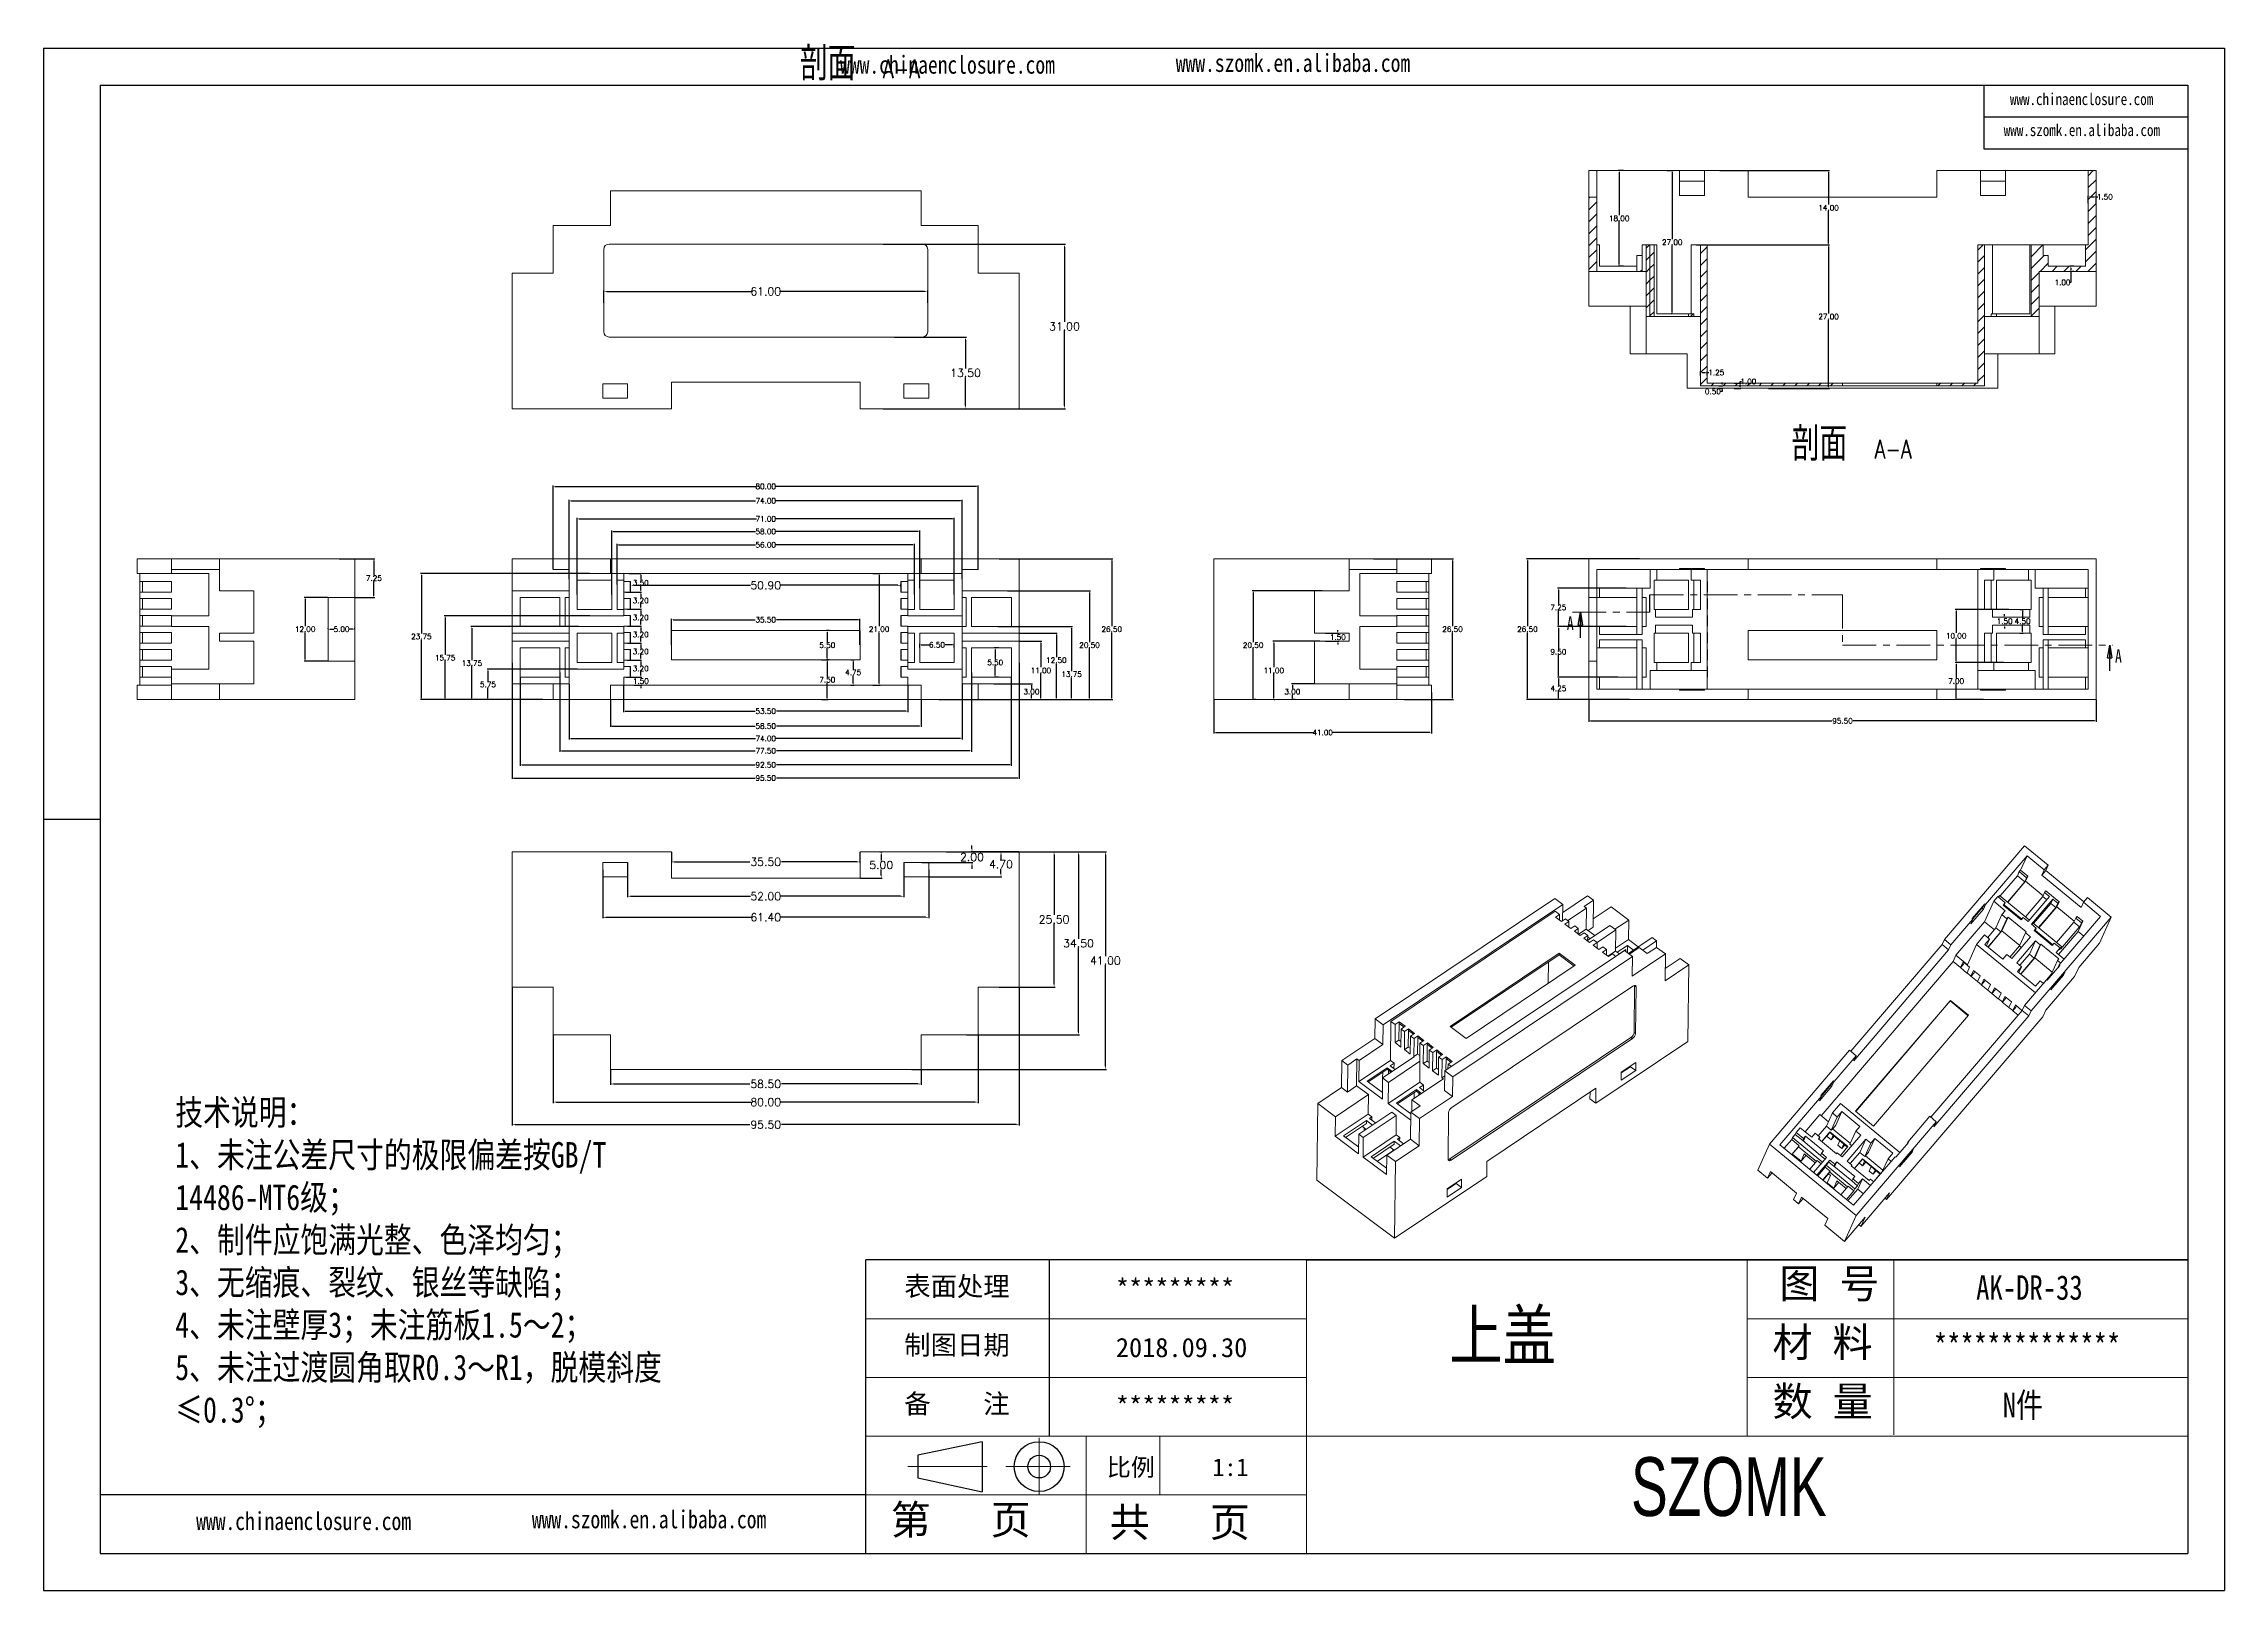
# Model space of a CAD drawing. Header units: inches. Extents: x 2307 to 3202, y 573 to 864.
# Drawn here: x 2306.5 to 2717.2, y 573 to 864.2 of the extents above; entities that cross this region are included whole.
import ezdxf

# ---------------------------------------------------------------- set-up
doc = ezdxf.new("R2010")
doc.units = ezdxf.units.IN
for name, pattern in [('CENTER', [10.16, 6.35, -1.27, 1.27, -1.27]), ('CENTER2', [28.575, 19.05, -3.175, 3.175, -3.175]), ('PHANTOM', [12.7, 6.35, -1.27, 1.27, -1.27, 1.27, -1.27])]:
    doc.linetypes.add(name, pattern=pattern)
doc.layers.add('10', color=7, linetype='Continuous')
doc.layers.add('文字', color=81, linetype='Continuous')
for name, color, linetype, lineweight in [('粗实线', 7, 'Continuous', 30), ('细实线', 3, 'Continuous', 9), ('细点划线', 2, 'CENTER2', 9)]:
    doc.layers.add(name, color=color, linetype=linetype, lineweight=lineweight)
doc.styles.add('SLDTEXTSTYLE0', font='TXT', dxfattribs={"width": 0.75})
doc.styles.add('SLDTEXTSTYLE1', font='TXT', dxfattribs={"width": 0.75, "bigfont": 'bigfont'})
doc.styles.add('SLDTEXTSTYLE3', font='TXT', dxfattribs={"width": 0.75, "bigfont": 'bigfont'})
doc.styles.get("Standard").update_dxf_attribs({"font": 'txt', "bigfont": 'gbcbig.shx'})
doc.styles.add('宋体', font='', dxfattribs={"width": 0.8, "height": 3.5})
doc.styles.add('长仿宋', font='', dxfattribs={"width": 0.7, "height": 4})
doc.styles.get('宋体').set_extended_font_data('SimSun')
doc.styles.get('长仿宋').set_extended_font_data('SimSun')
doc.dimstyles.new('1.5', dxfattribs={"dimtxt": 1, "dimasz": 0.3, "dimexe": 0.18, "dimexo": 0.0625, "dimgap": 0.09, "dimtad": 0, "dimtih": 1, "dimtoh": 1, "dimzin": 0, "dimdsep": 46, "dimtxsty": 'Standard', "dimcen": 0, "dimadec": 0, "dimazin": 2, "dimtfac": 1, "dimtofl": 0, "dimtmove": 0, "dimatfit": 3, "dimfxl": 1, "dimtolj": 1, "dimtzin": 0, "dimarcsym": 0})
doc.dimstyles.new('2', dxfattribs={"dimtxt": 1.5, "dimasz": 0.6, "dimexe": 0.18, "dimexo": 0.0625, "dimgap": 0.09, "dimtad": 0, "dimtih": 1, "dimtoh": 1, "dimzin": 0, "dimdsep": 46, "dimtxsty": 'Standard', "dimcen": 0, "dimadec": 0, "dimazin": 2, "dimtfac": 1, "dimtofl": 0, "dimtmove": 0, "dimatfit": 3, "dimfxl": 1, "dimtolj": 1, "dimtzin": 0, "dimarcsym": 0})
pattern_1 = [(45, (2081.171, 281.8205), (-2.245064, 2.245064), [])]

# ---------------------------------------------------------------- blocks, each defined once
blk = doc.blocks.new('SW_NOTE_2')
at = {"color": 0, "linetype": 'Continuous', "lineweight": 0, "attachment_point": 2}
for s, insert, char_height, style in [('剖面', (8.33, 8.19), 6.35, 'SLDTEXTSTYLE1'), ('A-A', (22.23, 5.8), 3.5, 'SLDTEXTSTYLE3')]:
    blk.add_mtext(s, dxfattribs=dict(at, insert=insert, char_height=char_height, style=style))
blk = doc.blocks.new('_CLOSED')
at = {"color": 0, "linetype": 'ByBlock', "lineweight": -2}
for p, q in [((-1, 0.166667), (0, 0)), ((-1, 0.166667), (-1, -0.166667)), ((0, 0), (-1, -0.166667)), ((0, 0), (-1, 0))]:
    blk.add_line(p, q, dxfattribs=at)
blk = doc.blocks.new('*D201')
at = {"color": 0, "lineweight": -2}
for p, q in [((2413.23, 670.98), (2413.23, 668.13)), ((2471.73, 670.98), (2471.73, 668.13)), ((2413.83, 668.31), (2439.52, 668.31)), ((2471.13, 668.31), (2445.45, 668.31))]:
    blk.add_line(p, q, dxfattribs=at)
at = {"color": 0}
for points in [[(2413.83, 668.41), (2413.83, 668.21), (2413.23, 668.31)], [(2471.13, 668.41), (2471.13, 668.21), (2471.73, 668.31)]]:
    blk.add_solid(points, dxfattribs=at)
at = {"layer": 'Defpoints', "color": 0}
for p in [(2413.23, 671.04), (2471.73, 671.04), (2471.73, 668.31)]:
    blk.add_point(p, dxfattribs=at)
at = {"color": 0, "insert": (2442.48, 668.31), "char_height": 1.5, "attachment_point": 5}
blk.add_mtext('\\A1;58.50', dxfattribs=at)
blk = doc.blocks.new('*D202')
at = {"color": 0, "lineweight": -2}
for p, q in [((2402.48, 677.48), (2402.48, 664.72)), ((2482.48, 677.48), (2482.48, 664.72)), ((2403.08, 664.9), (2439.77, 664.9)), ((2481.88, 664.9), (2445.2, 664.9))]:
    blk.add_line(p, q, dxfattribs=at)
at = {"color": 0}
for points in [[(2403.08, 665), (2403.08, 664.8), (2402.48, 664.9)], [(2481.88, 665), (2481.88, 664.8), (2482.48, 664.9)]]:
    blk.add_solid(points, dxfattribs=at)
at = {"layer": 'Defpoints', "color": 0}
for p in [(2402.48, 677.54), (2482.48, 677.54), (2482.48, 664.9)]:
    blk.add_point(p, dxfattribs=at)
at = {"color": 0, "insert": (2442.48, 664.9), "char_height": 1.5, "attachment_point": 5}
blk.add_mtext('\\A1;80.00', dxfattribs=at)
blk = doc.blocks.new('*D203')
at = {"color": 0, "lineweight": -2}
for p, q in [((2394.73, 686.48), (2394.73, 660.47)), ((2490.23, 686.48), (2490.23, 660.47)), ((2395.33, 660.65), (2439.52, 660.65)), ((2489.63, 660.65), (2445.45, 660.65))]:
    blk.add_line(p, q, dxfattribs=at)
at = {"color": 0}
for points in [[(2395.33, 660.75), (2395.33, 660.55), (2394.73, 660.65)], [(2489.63, 660.75), (2489.63, 660.55), (2490.23, 660.65)]]:
    blk.add_solid(points, dxfattribs=at)
at = {"layer": 'Defpoints', "color": 0}
for p in [(2394.73, 686.54), (2490.23, 686.54), (2490.23, 660.65)]:
    blk.add_point(p, dxfattribs=at)
at = {"color": 0, "insert": (2442.48, 660.65), "char_height": 1.5, "attachment_point": 5}
blk.add_mtext('\\A1;95.50', dxfattribs=at)
blk = doc.blocks.new('*D204')
at = {"color": 0, "lineweight": -2}
for p, q in [((2424.73, 711.98), (2424.73, 709.95)), ((2460.23, 711.98), (2460.23, 709.95)), ((2425.33, 710.13), (2439.52, 710.13)), ((2459.63, 710.13), (2445.45, 710.13))]:
    blk.add_line(p, q, dxfattribs=at)
at = {"color": 0}
for points in [[(2425.33, 710.23), (2425.33, 710.03), (2424.73, 710.13)], [(2459.63, 710.23), (2459.63, 710.03), (2460.23, 710.13)]]:
    blk.add_solid(points, dxfattribs=at)
at = {"layer": 'Defpoints', "color": 0}
for p in [(2424.73, 712.04), (2460.23, 712.04), (2460.23, 710.13)]:
    blk.add_point(p, dxfattribs=at)
at = {"color": 0, "insert": (2442.48, 710.13), "char_height": 1.5, "attachment_point": 5}
blk.add_mtext('\\A1;35.50', dxfattribs=at)
blk = doc.blocks.new('*D205')
at = {"color": 0, "lineweight": -2}
for p, q in [((2416.48, 709.98), (2416.48, 703.48)), ((2468.48, 709.98), (2468.48, 703.48)), ((2417.08, 703.66), (2439.64, 703.66)), ((2467.88, 703.66), (2445.32, 703.66))]:
    blk.add_line(p, q, dxfattribs=at)
at = {"color": 0}
for points in [[(2417.08, 703.76), (2417.08, 703.56), (2416.48, 703.66)], [(2467.88, 703.76), (2467.88, 703.56), (2468.48, 703.66)]]:
    blk.add_solid(points, dxfattribs=at)
at = {"layer": 'Defpoints', "color": 0}
for p in [(2416.48, 710.04), (2468.48, 710.04), (2468.48, 703.66)]:
    blk.add_point(p, dxfattribs=at)
at = {"color": 0, "insert": (2442.48, 703.66), "char_height": 1.5, "attachment_point": 5}
blk.add_mtext('\\A1;52.00', dxfattribs=at)
blk = doc.blocks.new('*D206')
at = {"color": 0, "lineweight": -2}
for p, q in [((2411.78, 708.63), (2411.78, 699.51)), ((2473.18, 708.63), (2473.18, 699.51)), ((2412.38, 699.69), (2439.77, 699.69)), ((2472.58, 699.69), (2445.2, 699.69))]:
    blk.add_line(p, q, dxfattribs=at)
at = {"color": 0}
for points in [[(2412.38, 699.79), (2412.38, 699.59), (2411.78, 699.69)], [(2472.58, 699.79), (2472.58, 699.59), (2473.18, 699.69)]]:
    blk.add_solid(points, dxfattribs=at)
at = {"layer": 'Defpoints', "color": 0}
for p in [(2411.78, 708.69), (2473.18, 708.69), (2411.78, 699.69)]:
    blk.add_point(p, dxfattribs=at)
at = {"color": 0, "insert": (2442.48, 699.69), "char_height": 1.5, "attachment_point": 5}
blk.add_mtext('\\A1;61.40', dxfattribs=at)
blk = doc.blocks.new('*D207')
at = {"color": 0, "lineweight": -2}
for p, q in [((2490.17, 712.04), (2481.14, 712.04)), ((2481.32, 712.64), (2481.32, 713.24)), ((2471.89, 710.04), (2481.5, 710.04)), ((2481.32, 709.44), (2481.32, 708.84))]:
    blk.add_line(p, q, dxfattribs=at)
at = {"color": 0}
for points in [[(2481.22, 712.64), (2481.42, 712.64), (2481.32, 712.04)], [(2481.22, 709.44), (2481.42, 709.44), (2481.32, 710.04)]]:
    blk.add_solid(points, dxfattribs=at)
at = {"layer": 'Defpoints', "color": 0}
for p in [(2490.23, 712.04), (2471.83, 710.04), (2481.32, 710.04)]:
    blk.add_point(p, dxfattribs=at)
at = {"color": 0, "insert": (2481.32, 711.04), "char_height": 1.5, "attachment_point": 5}
blk.add_mtext('\\A1;2.00', dxfattribs=at)
blk = doc.blocks.new('*D208')
at = {"color": 0, "lineweight": -2}
for p, q in [((2476.49, 712.04), (2486.96, 712.04)), ((2486.78, 711.44), (2486.78, 710.53)), ((2473.25, 707.34), (2486.96, 707.34)), ((2486.78, 707.94), (2486.78, 708.85))]:
    blk.add_line(p, q, dxfattribs=at)
at = {"color": 0}
for points in [[(2486.68, 711.44), (2486.88, 711.44), (2486.78, 712.04)], [(2486.68, 707.94), (2486.88, 707.94), (2486.78, 707.34)]]:
    blk.add_solid(points, dxfattribs=at)
at = {"layer": 'Defpoints', "color": 0}
for p in [(2476.43, 712.04), (2486.78, 712.04), (2473.18, 707.34)]:
    blk.add_point(p, dxfattribs=at)
at = {"color": 0, "insert": (2486.78, 709.69), "char_height": 1.5, "attachment_point": 5}
blk.add_mtext('\\A1;4.70', dxfattribs=at)
blk = doc.blocks.new('*D209')
at = {"color": 0, "lineweight": -2}
for p, q in [((2463.97, 712.04), (2464.41, 712.04)), ((2464.23, 711.44), (2464.23, 710.38)), ((2460.3, 707.04), (2464.41, 707.04)), ((2464.23, 707.64), (2464.23, 708.7))]:
    blk.add_line(p, q, dxfattribs=at)
at = {"color": 0}
for points in [[(2464.13, 711.44), (2464.33, 711.44), (2464.23, 712.04)], [(2464.13, 707.64), (2464.33, 707.64), (2464.23, 707.04)]]:
    blk.add_solid(points, dxfattribs=at)
at = {"layer": 'Defpoints', "color": 0}
for p in [(2463.9, 712.04), (2464.23, 712.04), (2460.23, 707.04)]:
    blk.add_point(p, dxfattribs=at)
at = {"color": 0, "insert": (2464.23, 709.54), "char_height": 1.5, "attachment_point": 5}
blk.add_mtext('\\A1;5.00', dxfattribs=at)
blk = doc.blocks.new('*D210')
at = {"color": 0, "lineweight": -2}
for p, q in [((2490.3, 712.04), (2496.96, 712.04)), ((2496.78, 711.44), (2496.78, 700.13)), ((2496.78, 687.14), (2496.78, 698.45)), ((2486.42, 686.54), (2496.96, 686.54))]:
    blk.add_line(p, q, dxfattribs=at)
at = {"color": 0}
for points in [[(2496.68, 711.44), (2496.88, 711.44), (2496.78, 712.04)], [(2496.68, 687.14), (2496.88, 687.14), (2496.78, 686.54)]]:
    blk.add_solid(points, dxfattribs=at)
at = {"layer": 'Defpoints', "color": 0}
for p in [(2490.23, 712.04), (2486.36, 686.54), (2496.78, 686.54)]:
    blk.add_point(p, dxfattribs=at)
at = {"color": 0, "insert": (2496.78, 699.29), "char_height": 1.5, "attachment_point": 5}
blk.add_mtext('\\A1;25.50', dxfattribs=at)
blk = doc.blocks.new('*D211')
at = {"color": 0, "lineweight": -2}
for p, q in [((2489.2, 712.04), (2501.56, 712.04)), ((2501.38, 711.44), (2501.38, 695.63)), ((2501.38, 678.14), (2501.38, 693.95)), ((2480.29, 677.54), (2501.56, 677.54))]:
    blk.add_line(p, q, dxfattribs=at)
at = {"color": 0}
for points in [[(2501.28, 711.44), (2501.48, 711.44), (2501.38, 712.04)], [(2501.28, 678.14), (2501.48, 678.14), (2501.38, 677.54)]]:
    blk.add_solid(points, dxfattribs=at)
at = {"layer": 'Defpoints', "color": 0}
for p in [(2489.13, 712.04), (2480.23, 677.54), (2501.38, 677.54)]:
    blk.add_point(p, dxfattribs=at)
at = {"color": 0, "insert": (2501.38, 694.79), "char_height": 1.5, "attachment_point": 5}
blk.add_mtext('\\A1;34.50', dxfattribs=at)
blk = doc.blocks.new('*D212')
at = {"color": 0, "lineweight": -2}
for p, q in [((2476.56, 712.04), (2506.62, 712.04)), ((2506.44, 711.44), (2506.44, 692.38)), ((2506.44, 671.64), (2506.44, 690.7)), ((2469.99, 671.04), (2506.62, 671.04))]:
    blk.add_line(p, q, dxfattribs=at)
at = {"color": 0}
for points in [[(2506.34, 711.44), (2506.54, 711.44), (2506.44, 712.04)], [(2506.34, 671.64), (2506.54, 671.64), (2506.44, 671.04)]]:
    blk.add_solid(points, dxfattribs=at)
at = {"layer": 'Defpoints', "color": 0}
for p in [(2476.49, 712.04), (2506.44, 712.04), (2469.93, 671.04)]:
    blk.add_point(p, dxfattribs=at)
at = {"color": 0, "insert": (2506.44, 691.54), "char_height": 1.5, "attachment_point": 5}
blk.add_mtext('\\A1;41.00', dxfattribs=at)
blk = doc.blocks.new('*D213')
at = {"color": 0, "lineweight": -2}
for p, q in [((2466.73, 808.95), (2480.28, 808.95)), ((2480.1, 808.35), (2480.1, 803.04)), ((2480.1, 796.05), (2480.1, 801.36)), ((2479.43, 795.45), (2480.28, 795.45))]:
    blk.add_line(p, q, dxfattribs=at)
at = {"color": 0}
for points in [[(2480, 808.35), (2480.2, 808.35), (2480.1, 808.95)], [(2480, 796.05), (2480.2, 796.05), (2480.1, 795.45)]]:
    blk.add_solid(points, dxfattribs=at)
at = {"layer": 'Defpoints', "color": 0}
for p in [(2466.66, 808.95), (2480.1, 808.95), (2479.37, 795.45)]:
    blk.add_point(p, dxfattribs=at)
at = {"color": 0, "insert": (2480.1, 802.2), "char_height": 1.5, "attachment_point": 5}
blk.add_mtext('\\A1;13.50', dxfattribs=at)
blk = doc.blocks.new('*D214')
at = {"color": 0, "lineweight": -2}
for p, q in [((2464.59, 826.45), (2498.92, 826.45)), ((2498.74, 825.85), (2498.74, 811.79)), ((2498.74, 796.05), (2498.74, 810.11)), ((2464.59, 795.45), (2498.92, 795.45))]:
    blk.add_line(p, q, dxfattribs=at)
at = {"color": 0}
for points in [[(2498.64, 825.85), (2498.84, 825.85), (2498.74, 826.45)], [(2498.64, 796.05), (2498.84, 796.05), (2498.74, 795.45)]]:
    blk.add_solid(points, dxfattribs=at)
at = {"layer": 'Defpoints', "color": 0}
for p in [(2464.53, 826.45), (2498.74, 826.45), (2464.53, 795.45)]:
    blk.add_point(p, dxfattribs=at)
at = {"color": 0, "insert": (2498.74, 810.95), "char_height": 1.5, "attachment_point": 5}
blk.add_mtext('\\A1;31.00', dxfattribs=at)
blk = doc.blocks.new('*D215')
at = {"color": 0, "lineweight": -2}
for p, q in [((2411.98, 815.37), (2411.98, 817.72)), ((2412.58, 817.54), (2439.89, 817.54)), ((2472.38, 817.54), (2445.07, 817.54)), ((2472.98, 815.37), (2472.98, 817.72))]:
    blk.add_line(p, q, dxfattribs=at)
at = {"color": 0}
for points in [[(2412.58, 817.64), (2412.58, 817.44), (2411.98, 817.54)], [(2472.38, 817.64), (2472.38, 817.44), (2472.98, 817.54)]]:
    blk.add_solid(points, dxfattribs=at)
at = {"layer": 'Defpoints', "color": 0}
for p in [(2411.98, 817.54), (2411.98, 815.31), (2472.98, 815.31)]:
    blk.add_point(p, dxfattribs=at)
at = {"color": 0, "insert": (2442.48, 817.54), "char_height": 1.5, "attachment_point": 5}
blk.add_mtext('\\A1;61.00', dxfattribs=at)
blk = doc.blocks.new('*D216')
at = {"color": 0, "lineweight": -2}
for p, q in [((2417.03, 761.99), (2417.03, 762.38)), ((2417.63, 762.2), (2439.64, 762.2)), ((2467.33, 762.2), (2445.32, 762.2)), ((2467.93, 761.99), (2467.93, 762.38))]:
    blk.add_line(p, q, dxfattribs=at)
at = {"color": 0}
for points in [[(2417.63, 762.3), (2417.63, 762.1), (2417.03, 762.2)], [(2467.33, 762.3), (2467.33, 762.1), (2467.93, 762.2)]]:
    blk.add_solid(points, dxfattribs=at)
at = {"layer": 'Defpoints', "color": 0}
for p in [(2417.03, 761.93), (2467.93, 762.2), (2467.93, 761.93)]:
    blk.add_point(p, dxfattribs=at)
at = {"color": 0, "insert": (2442.48, 762.2), "char_height": 1.5, "attachment_point": 5}
blk.add_mtext('\\A1;50.90', dxfattribs=at)
blk = doc.blocks.new('*D217')
at = {"color": 0, "lineweight": -2}
for p, q in [((2424.73, 750.99), (2424.73, 755.91)), ((2425.03, 755.73), (2440.48, 755.73)), ((2459.93, 755.73), (2444.49, 755.73)), ((2460.23, 750.99), (2460.23, 755.91))]:
    blk.add_line(p, q, dxfattribs=at)
at = {"color": 0}
for points in [[(2425.03, 755.78), (2425.03, 755.68), (2424.73, 755.73)], [(2459.93, 755.78), (2459.93, 755.68), (2460.23, 755.73)]]:
    blk.add_solid(points, dxfattribs=at)
at = {"layer": 'Defpoints', "color": 0}
for p in [(2460.23, 755.73), (2424.73, 750.93), (2460.23, 750.93)]:
    blk.add_point(p, dxfattribs=at)
at = {"color": 0, "insert": (2442.48, 755.73), "char_height": 1, "attachment_point": 5}
blk.add_mtext('\\A1;35.50', dxfattribs=at)
blk = doc.blocks.new('*D218')
at = {"color": 0, "lineweight": -2}
for p, q in [((2414.48, 762.34), (2414.48, 770)), ((2414.78, 769.82), (2440.56, 769.82)), ((2470.18, 769.82), (2444.41, 769.82)), ((2470.48, 760.49), (2470.48, 770))]:
    blk.add_line(p, q, dxfattribs=at)
at = {"color": 0}
for points in [[(2414.78, 769.87), (2414.78, 769.77), (2414.48, 769.82)], [(2470.18, 769.87), (2470.18, 769.77), (2470.48, 769.82)]]:
    blk.add_solid(points, dxfattribs=at)
at = {"layer": 'Defpoints', "color": 0}
for p in [(2470.48, 769.82), (2414.48, 762.28), (2470.48, 760.43)]:
    blk.add_point(p, dxfattribs=at)
at = {"color": 0, "insert": (2442.48, 769.82), "char_height": 1, "attachment_point": 5}
blk.add_mtext('\\A1;56.00', dxfattribs=at)
blk = doc.blocks.new('*D219')
at = {"color": 0, "lineweight": -2}
for p, q in [((2413.48, 760.49), (2413.48, 772.5)), ((2413.78, 772.32), (2440.56, 772.32)), ((2471.18, 772.32), (2444.41, 772.32)), ((2471.48, 761.68), (2471.48, 772.5))]:
    blk.add_line(p, q, dxfattribs=at)
at = {"color": 0}
for points in [[(2413.78, 772.37), (2413.78, 772.27), (2413.48, 772.32)], [(2471.18, 772.37), (2471.18, 772.27), (2471.48, 772.32)]]:
    blk.add_solid(points, dxfattribs=at)
at = {"layer": 'Defpoints', "color": 0}
for p in [(2471.48, 772.32), (2413.48, 760.43), (2471.48, 761.61)]:
    blk.add_point(p, dxfattribs=at)
at = {"color": 0, "insert": (2442.48, 772.32), "char_height": 1, "attachment_point": 5}
blk.add_mtext('\\A1;58.00', dxfattribs=at)
blk = doc.blocks.new('*D220')
at = {"color": 0, "lineweight": -2}
for p, q in [((2406.98, 760.49), (2406.98, 774.88)), ((2407.28, 774.7), (2440.73, 774.7)), ((2477.68, 774.7), (2444.24, 774.7)), ((2477.98, 760.49), (2477.98, 774.88))]:
    blk.add_line(p, q, dxfattribs=at)
at = {"color": 0}
for points in [[(2407.28, 774.75), (2407.28, 774.65), (2406.98, 774.7)], [(2477.68, 774.75), (2477.68, 774.65), (2477.98, 774.7)]]:
    blk.add_solid(points, dxfattribs=at)
at = {"layer": 'Defpoints', "color": 0}
for p in [(2477.98, 774.7), (2406.98, 760.43), (2477.98, 760.43)]:
    blk.add_point(p, dxfattribs=at)
at = {"color": 0, "insert": (2442.48, 774.7), "char_height": 1, "attachment_point": 5}
blk.add_mtext('\\A1;71.00', dxfattribs=at)
blk = doc.blocks.new('*D221')
at = {"color": 0, "lineweight": -2}
for p, q in [((2405.48, 763.33), (2405.48, 778.31)), ((2405.78, 778.13), (2440.56, 778.13)), ((2479.18, 778.13), (2444.41, 778.13)), ((2479.48, 763.33), (2479.48, 778.31))]:
    blk.add_line(p, q, dxfattribs=at)
at = {"color": 0}
for points in [[(2405.78, 778.18), (2405.78, 778.08), (2405.48, 778.13)], [(2479.18, 778.18), (2479.18, 778.08), (2479.48, 778.13)]]:
    blk.add_solid(points, dxfattribs=at)
at = {"layer": 'Defpoints', "color": 0}
for p in [(2479.48, 778.13), (2405.48, 763.27), (2479.48, 763.27)]:
    blk.add_point(p, dxfattribs=at)
at = {"color": 0, "insert": (2442.48, 778.13), "char_height": 1, "attachment_point": 5}
blk.add_mtext('\\A1;74.00', dxfattribs=at)
blk = doc.blocks.new('*D222')
at = {"color": 0, "lineweight": -2}
for p, q in [((2402.48, 765.24), (2402.48, 781.01)), ((2402.78, 780.83), (2440.64, 780.83)), ((2482.18, 780.83), (2444.32, 780.83)), ((2482.48, 765.24), (2482.48, 781.01))]:
    blk.add_line(p, q, dxfattribs=at)
at = {"color": 0}
for points in [[(2402.78, 780.88), (2402.78, 780.78), (2402.48, 780.83)], [(2482.18, 780.88), (2482.18, 780.78), (2482.48, 780.83)]]:
    blk.add_solid(points, dxfattribs=at)
at = {"layer": 'Defpoints', "color": 0}
for p in [(2402.48, 780.83), (2402.48, 765.18), (2482.48, 765.18)]:
    blk.add_point(p, dxfattribs=at)
at = {"color": 0, "insert": (2442.48, 780.83), "char_height": 1, "attachment_point": 5}
blk.add_mtext('\\A1;80.00', dxfattribs=at)
blk = doc.blocks.new('*D223')
at = {"color": 0, "lineweight": -2}
for p, q in [((2415.73, 743.37), (2415.73, 738.33)), ((2469.23, 743.37), (2469.23, 738.33)), ((2416.03, 738.51), (2440.48, 738.51)), ((2468.93, 738.51), (2444.49, 738.51))]:
    blk.add_line(p, q, dxfattribs=at)
at = {"color": 0}
for points in [[(2416.03, 738.56), (2416.03, 738.46), (2415.73, 738.51)], [(2468.93, 738.56), (2468.93, 738.46), (2469.23, 738.51)]]:
    blk.add_solid(points, dxfattribs=at)
at = {"layer": 'Defpoints', "color": 0}
for p in [(2415.73, 743.43), (2469.23, 743.43), (2469.23, 738.51)]:
    blk.add_point(p, dxfattribs=at)
at = {"color": 0, "insert": (2442.48, 738.51), "char_height": 1, "attachment_point": 5}
blk.add_mtext('\\A1;53.50', dxfattribs=at)
blk = doc.blocks.new('*D224')
at = {"color": 0, "lineweight": -2}
for p, q in [((2413.23, 740.62), (2413.23, 735.53)), ((2471.73, 740.62), (2471.73, 735.53)), ((2413.53, 735.71), (2440.48, 735.71)), ((2471.43, 735.71), (2444.49, 735.71))]:
    blk.add_line(p, q, dxfattribs=at)
at = {"color": 0}
for points in [[(2413.53, 735.76), (2413.53, 735.66), (2413.23, 735.71)], [(2471.43, 735.76), (2471.43, 735.66), (2471.73, 735.71)]]:
    blk.add_solid(points, dxfattribs=at)
at = {"layer": 'Defpoints', "color": 0}
for p in [(2413.23, 740.68), (2471.73, 740.68), (2471.73, 735.71)]:
    blk.add_point(p, dxfattribs=at)
at = {"color": 0, "insert": (2442.48, 735.71), "char_height": 1, "attachment_point": 5}
blk.add_mtext('\\A1;58.50', dxfattribs=at)
blk = doc.blocks.new('*D225')
at = {"color": 0, "lineweight": -2}
for p, q in [((2405.48, 743.62), (2405.48, 733.18)), ((2479.48, 743.62), (2479.48, 733.18)), ((2405.78, 733.36), (2440.56, 733.36)), ((2479.18, 733.36), (2444.41, 733.36))]:
    blk.add_line(p, q, dxfattribs=at)
at = {"color": 0}
for points in [[(2405.78, 733.41), (2405.78, 733.31), (2405.48, 733.36)], [(2479.18, 733.41), (2479.18, 733.31), (2479.48, 733.36)]]:
    blk.add_solid(points, dxfattribs=at)
at = {"layer": 'Defpoints', "color": 0}
for p in [(2405.48, 743.68), (2479.48, 743.68), (2405.48, 733.36)]:
    blk.add_point(p, dxfattribs=at)
at = {"color": 0, "insert": (2442.48, 733.36), "char_height": 1, "attachment_point": 5}
blk.add_mtext('\\A1;74.00', dxfattribs=at)
blk = doc.blocks.new('*D226')
at = {"color": 0, "lineweight": -2}
for p, q in [((2403.73, 745.79), (2403.73, 730.86)), ((2481.23, 745.79), (2481.23, 730.86)), ((2404.03, 731.04), (2440.48, 731.04)), ((2480.93, 731.04), (2444.49, 731.04))]:
    blk.add_line(p, q, dxfattribs=at)
at = {"color": 0}
for points in [[(2404.03, 731.09), (2404.03, 730.99), (2403.73, 731.04)], [(2480.93, 731.09), (2480.93, 730.99), (2481.23, 731.04)]]:
    blk.add_solid(points, dxfattribs=at)
at = {"layer": 'Defpoints', "color": 0}
for p in [(2403.73, 745.85), (2481.23, 745.85), (2481.23, 731.04)]:
    blk.add_point(p, dxfattribs=at)
at = {"color": 0, "insert": (2442.48, 731.04), "char_height": 1, "attachment_point": 5}
blk.add_mtext('\\A1;77.50', dxfattribs=at)
blk = doc.blocks.new('*D227')
at = {"color": 0, "lineweight": -2}
for p, q in [((2396.23, 744.87), (2396.23, 728.21)), ((2488.73, 744.87), (2488.73, 728.21)), ((2396.53, 728.39), (2440.48, 728.39)), ((2488.43, 728.39), (2444.49, 728.39))]:
    blk.add_line(p, q, dxfattribs=at)
at = {"color": 0}
for points in [[(2396.53, 728.44), (2396.53, 728.34), (2396.23, 728.39)], [(2488.43, 728.44), (2488.43, 728.34), (2488.73, 728.39)]]:
    blk.add_solid(points, dxfattribs=at)
at = {"layer": 'Defpoints', "color": 0}
for p in [(2396.23, 744.93), (2488.73, 744.93), (2396.23, 728.39)]:
    blk.add_point(p, dxfattribs=at)
at = {"color": 0, "insert": (2442.48, 728.39), "char_height": 1, "attachment_point": 5}
blk.add_mtext('\\A1;92.50', dxfattribs=at)
blk = doc.blocks.new('*D228')
at = {"color": 0, "lineweight": -2}
for p, q in [((2394.73, 747.62), (2394.73, 725.74)), ((2490.23, 747.62), (2490.23, 725.74)), ((2395.03, 725.92), (2440.48, 725.92)), ((2489.93, 725.92), (2444.49, 725.92))]:
    blk.add_line(p, q, dxfattribs=at)
at = {"color": 0}
for points in [[(2395.03, 725.97), (2395.03, 725.87), (2394.73, 725.92)], [(2489.93, 725.97), (2489.93, 725.87), (2490.23, 725.92)]]:
    blk.add_solid(points, dxfattribs=at)
at = {"layer": 'Defpoints', "color": 0}
for p in [(2394.73, 747.68), (2490.23, 747.68), (2394.73, 725.92)]:
    blk.add_point(p, dxfattribs=at)
at = {"color": 0, "insert": (2442.48, 725.92), "char_height": 1, "attachment_point": 5}
blk.add_mtext('\\A1;95.50', dxfattribs=at)
blk = doc.blocks.new('*D229')
at = {"color": 0, "lineweight": -2}
for p, q in [((2462.67, 764.43), (2464.01, 764.43)), ((2463.83, 764.13), (2463.83, 754.52)), ((2463.83, 743.73), (2463.83, 753.34)), ((2462.67, 743.43), (2464.01, 743.43))]:
    blk.add_line(p, q, dxfattribs=at)
at = {"color": 0}
for points in [[(2463.78, 764.13), (2463.88, 764.13), (2463.83, 764.43)], [(2463.78, 743.73), (2463.88, 743.73), (2463.83, 743.43)]]:
    blk.add_solid(points, dxfattribs=at)
at = {"layer": 'Defpoints', "color": 0}
for p in [(2462.6, 764.43), (2462.6, 743.43), (2463.83, 743.43)]:
    blk.add_point(p, dxfattribs=at)
at = {"color": 0, "insert": (2463.83, 753.93), "char_height": 1, "attachment_point": 5}
blk.add_mtext('\\A1;21.00', dxfattribs=at)
blk = doc.blocks.new('*D230')
at = {"color": 0, "lineweight": -2}
for p, q in [((2454.42, 753.68), (2453.9, 753.68)), ((2454.08, 753.38), (2454.08, 751.52)), ((2454.42, 748.18), (2453.9, 748.18)), ((2454.08, 748.48), (2454.08, 750.34))]:
    blk.add_line(p, q, dxfattribs=at)
at = {"color": 0}
for points in [[(2454.03, 753.38), (2454.13, 753.38), (2454.08, 753.68)], [(2454.03, 748.48), (2454.13, 748.48), (2454.08, 748.18)]]:
    blk.add_solid(points, dxfattribs=at)
at = {"layer": 'Defpoints', "color": 0}
for p in [(2454.08, 753.68), (2454.49, 753.68), (2454.49, 748.18)]:
    blk.add_point(p, dxfattribs=at)
at = {"color": 0, "insert": (2454.08, 750.93), "char_height": 1, "attachment_point": 5}
blk.add_mtext('\\A1;5.50', dxfattribs=at)
blk = doc.blocks.new('*D231')
at = {"color": 0, "lineweight": -2}
for p, q in [((2458.5, 748.18), (2459.13, 748.18)), ((2458.95, 747.88), (2458.95, 746.39)), ((2458.5, 743.43), (2459.13, 743.43)), ((2458.95, 743.73), (2458.95, 745.21))]:
    blk.add_line(p, q, dxfattribs=at)
at = {"color": 0}
for points in [[(2458.9, 747.88), (2459, 747.88), (2458.95, 748.18)], [(2458.9, 743.73), (2459, 743.73), (2458.95, 743.43)]]:
    blk.add_solid(points, dxfattribs=at)
at = {"layer": 'Defpoints', "color": 0}
for p in [(2458.44, 748.18), (2458.44, 743.43), (2458.95, 743.43)]:
    blk.add_point(p, dxfattribs=at)
at = {"color": 0, "insert": (2458.95, 745.8), "char_height": 1, "attachment_point": 5}
blk.add_mtext('\\A1;4.75', dxfattribs=at)
blk = doc.blocks.new('*D233')
at = {"color": 0, "lineweight": -2}
for p, q in [((2452.97, 748.18), (2454.26, 748.18)), ((2454.08, 747.88), (2454.08, 745.02)), ((2454.08, 740.98), (2454.08, 743.84)), ((2452.97, 740.68), (2454.26, 740.68))]:
    blk.add_line(p, q, dxfattribs=at)
at = {"color": 0}
for points in [[(2454.03, 747.88), (2454.13, 747.88), (2454.08, 748.18)], [(2454.03, 740.98), (2454.13, 740.98), (2454.08, 740.68)]]:
    blk.add_solid(points, dxfattribs=at)
at = {"layer": 'Defpoints', "color": 0}
for p in [(2452.9, 748.18), (2454.08, 748.18), (2452.9, 740.68)]:
    blk.add_point(p, dxfattribs=at)
at = {"color": 0, "insert": (2454.08, 744.43), "char_height": 1, "attachment_point": 5}
blk.add_mtext('\\A1;7.50', dxfattribs=at)
blk = doc.blocks.new('*D234')
at = {"color": 0, "lineweight": -2}
for p, q in [((2485.46, 743.68), (2492.69, 743.68)), ((2492.51, 743.38), (2492.51, 742.77)), ((2475.09, 740.68), (2492.69, 740.68)), ((2492.51, 740.98), (2492.51, 741.59))]:
    blk.add_line(p, q, dxfattribs=at)
at = {"color": 0}
for points in [[(2492.46, 743.38), (2492.56, 743.38), (2492.51, 743.68)], [(2492.46, 740.98), (2492.56, 740.98), (2492.51, 740.68)]]:
    blk.add_solid(points, dxfattribs=at)
at = {"layer": 'Defpoints', "color": 0}
for p in [(2485.4, 743.68), (2492.51, 743.68), (2475.03, 740.68)]:
    blk.add_point(p, dxfattribs=at)
at = {"color": 0, "insert": (2492.51, 742.18), "char_height": 1, "attachment_point": 5}
blk.add_mtext('\\A1;3.00', dxfattribs=at)
blk = doc.blocks.new('*D235')
at = {"color": 0, "lineweight": -2}
for p, q in [((2490.3, 751.68), (2494.48, 751.68)), ((2494.3, 751.38), (2494.3, 746.77)), ((2494.3, 740.98), (2494.3, 745.59)), ((2477.17, 740.68), (2494.48, 740.68))]:
    blk.add_line(p, q, dxfattribs=at)
at = {"color": 0}
for points in [[(2494.25, 751.38), (2494.35, 751.38), (2494.3, 751.68)], [(2494.25, 740.98), (2494.35, 740.98), (2494.3, 740.68)]]:
    blk.add_solid(points, dxfattribs=at)
at = {"layer": 'Defpoints', "color": 0}
for p in [(2490.23, 751.68), (2494.3, 751.68), (2477.11, 740.68)]:
    blk.add_point(p, dxfattribs=at)
at = {"color": 0, "insert": (2494.3, 746.18), "char_height": 1, "attachment_point": 5}
blk.add_mtext('\\A1;11.00', dxfattribs=at)
blk = doc.blocks.new('*D236')
at = {"color": 0, "lineweight": -2}
for p, q in [((2490.3, 753.18), (2497.39, 753.18)), ((2497.21, 752.88), (2497.21, 748.69)), ((2497.21, 740.98), (2497.21, 747.51)), ((2477.23, 740.68), (2497.39, 740.68))]:
    blk.add_line(p, q, dxfattribs=at)
at = {"color": 0}
for points in [[(2497.16, 752.88), (2497.26, 752.88), (2497.21, 753.18)], [(2497.16, 740.98), (2497.26, 740.98), (2497.21, 740.68)]]:
    blk.add_solid(points, dxfattribs=at)
at = {"layer": 'Defpoints', "color": 0}
for p in [(2490.23, 753.18), (2497.21, 753.18), (2477.17, 740.68)]:
    blk.add_point(p, dxfattribs=at)
at = {"color": 0, "insert": (2497.21, 748.1), "char_height": 1, "attachment_point": 5}
blk.add_mtext('\\A1;12.50', dxfattribs=at)
blk = doc.blocks.new('*D237')
at = {"color": 0, "lineweight": -2}
for p, q in [((2486.2, 754.43), (2500.27, 754.43)), ((2500.09, 754.13), (2500.09, 746.05)), ((2500.09, 740.98), (2500.09, 744.87)), ((2486.2, 740.68), (2500.27, 740.68))]:
    blk.add_line(p, q, dxfattribs=at)
at = {"color": 0}
for points in [[(2500.04, 754.13), (2500.14, 754.13), (2500.09, 754.43)], [(2500.04, 740.98), (2500.14, 740.98), (2500.09, 740.68)]]:
    blk.add_solid(points, dxfattribs=at)
at = {"layer": 'Defpoints', "color": 0}
for p in [(2486.13, 754.43), (2500.09, 754.43), (2486.13, 740.68)]:
    blk.add_point(p, dxfattribs=at)
at = {"color": 0, "insert": (2500.09, 745.46), "char_height": 1, "attachment_point": 5}
blk.add_mtext('\\A1;13.75', dxfattribs=at)
blk = doc.blocks.new('*D238')
at = {"color": 0, "lineweight": -2}
for p, q in [((2488.02, 761.18), (2503.64, 761.18)), ((2503.46, 760.88), (2503.46, 751.52)), ((2503.46, 740.98), (2503.46, 750.34)), ((2485.89, 740.68), (2503.64, 740.68))]:
    blk.add_line(p, q, dxfattribs=at)
at = {"color": 0}
for points in [[(2503.41, 760.88), (2503.51, 760.88), (2503.46, 761.18)], [(2503.41, 740.98), (2503.51, 740.98), (2503.46, 740.68)]]:
    blk.add_solid(points, dxfattribs=at)
at = {"layer": 'Defpoints', "color": 0}
for p in [(2487.96, 761.18), (2485.83, 740.68), (2503.46, 740.68)]:
    blk.add_point(p, dxfattribs=at)
at = {"color": 0, "insert": (2503.46, 750.93), "char_height": 1, "attachment_point": 5}
blk.add_mtext('\\A1;20.50', dxfattribs=at)
blk = doc.blocks.new('*D239')
at = {"color": 0, "lineweight": -2}
for p, q in [((2486.42, 767.18), (2507.82, 767.18)), ((2507.64, 766.88), (2507.64, 754.52)), ((2507.64, 740.98), (2507.64, 753.34)), ((2485.89, 740.68), (2507.82, 740.68))]:
    blk.add_line(p, q, dxfattribs=at)
at = {"color": 0}
for points in [[(2507.59, 766.88), (2507.69, 766.88), (2507.64, 767.18)], [(2507.59, 740.98), (2507.69, 740.98), (2507.64, 740.68)]]:
    blk.add_solid(points, dxfattribs=at)
at = {"layer": 'Defpoints', "color": 0}
for p in [(2486.36, 767.18), (2507.64, 767.18), (2485.83, 740.68)]:
    blk.add_point(p, dxfattribs=at)
at = {"color": 0, "insert": (2507.64, 753.93), "char_height": 1, "attachment_point": 5}
blk.add_mtext('\\A1;26.50', dxfattribs=at)
blk = doc.blocks.new('*D240')
at = {"color": 0, "lineweight": -2}
for p, q in [((2407.01, 746.43), (2390, 746.43)), ((2390.18, 746.13), (2390.18, 744.14)), ((2398.55, 740.68), (2390, 740.68)), ((2390.18, 740.98), (2390.18, 742.96))]:
    blk.add_line(p, q, dxfattribs=at)
at = {"color": 0}
for points in [[(2390.13, 746.13), (2390.23, 746.13), (2390.18, 746.43)], [(2390.13, 740.98), (2390.23, 740.98), (2390.18, 740.68)]]:
    blk.add_solid(points, dxfattribs=at)
at = {"layer": 'Defpoints', "color": 0}
for p in [(2390.18, 746.43), (2407.07, 746.43), (2398.61, 740.68)]:
    blk.add_point(p, dxfattribs=at)
at = {"color": 0, "insert": (2390.18, 743.55), "char_height": 1, "attachment_point": 5}
blk.add_mtext('\\A1;5.75', dxfattribs=at)
blk = doc.blocks.new('*D241')
at = {"color": 0, "lineweight": -2}
for p, q in [((2407.24, 754.43), (2386.97, 754.43)), ((2387.15, 754.13), (2387.15, 748.14)), ((2387.15, 740.98), (2387.15, 746.96)), ((2400.52, 740.68), (2386.97, 740.68))]:
    blk.add_line(p, q, dxfattribs=at)
at = {"color": 0}
for points in [[(2387.1, 754.13), (2387.2, 754.13), (2387.15, 754.43)], [(2387.1, 740.98), (2387.2, 740.98), (2387.15, 740.68)]]:
    blk.add_solid(points, dxfattribs=at)
at = {"layer": 'Defpoints', "color": 0}
for p in [(2387.15, 754.43), (2407.3, 754.43), (2400.58, 740.68)]:
    blk.add_point(p, dxfattribs=at)
at = {"color": 0, "insert": (2387.15, 747.55), "char_height": 1, "attachment_point": 5}
blk.add_mtext('\\A1;13.75', dxfattribs=at)
blk = doc.blocks.new('*D242')
at = {"color": 0, "lineweight": -2}
for p, q in [((2409.34, 756.43), (2381.93, 756.43)), ((2382.11, 756.13), (2382.11, 749.14)), ((2382.11, 740.98), (2382.11, 747.96)), ((2398.55, 740.68), (2381.93, 740.68))]:
    blk.add_line(p, q, dxfattribs=at)
at = {"color": 0}
for points in [[(2382.06, 756.13), (2382.16, 756.13), (2382.11, 756.43)], [(2382.06, 740.98), (2382.16, 740.98), (2382.11, 740.68)]]:
    blk.add_solid(points, dxfattribs=at)
at = {"layer": 'Defpoints', "color": 0}
for p in [(2382.11, 756.43), (2409.41, 756.43), (2398.61, 740.68)]:
    blk.add_point(p, dxfattribs=at)
at = {"color": 0, "insert": (2382.11, 748.55), "char_height": 1, "attachment_point": 5}
blk.add_mtext('\\A1;15.75', dxfattribs=at)
blk = doc.blocks.new('*D243')
at = {"color": 0, "lineweight": -2}
for p, q in [((2409.3, 764.43), (2377.46, 764.43)), ((2377.64, 764.13), (2377.64, 753.14)), ((2377.64, 740.98), (2377.64, 751.96)), ((2398.48, 740.68), (2377.46, 740.68))]:
    blk.add_line(p, q, dxfattribs=at)
at = {"color": 0}
for points in [[(2377.59, 764.13), (2377.69, 764.13), (2377.64, 764.43)], [(2377.59, 740.98), (2377.69, 740.98), (2377.64, 740.68)]]:
    blk.add_solid(points, dxfattribs=at)
at = {"layer": 'Defpoints', "color": 0}
for p in [(2377.64, 764.43), (2409.36, 764.43), (2398.55, 740.68)]:
    blk.add_point(p, dxfattribs=at)
at = {"color": 0, "insert": (2377.64, 752.55), "char_height": 1, "attachment_point": 5}
blk.add_mtext('\\A1;23.75', dxfattribs=at)
blk = doc.blocks.new('*D244')
at = {"color": 0, "lineweight": -2}
for p, q in [((2416.45, 744.93), (2419.15, 744.93)), ((2417.66, 743.43), (2419.15, 743.43)), ((2418.97, 745.23), (2418.97, 745.53)), ((2418.97, 743.13), (2418.97, 742.83))]:
    blk.add_line(p, q, dxfattribs=at)
at = {"color": 0}
for points in [[(2418.92, 745.23), (2419.02, 745.23), (2418.97, 744.93)], [(2418.92, 743.13), (2419.02, 743.13), (2418.97, 743.43)]]:
    blk.add_solid(points, dxfattribs=at)
at = {"layer": 'Defpoints', "color": 0}
for p in [(2416.38, 744.93), (2417.6, 743.43), (2418.97, 744.93)]:
    blk.add_point(p, dxfattribs=at)
at = {"color": 0, "insert": (2418.97, 744.18), "char_height": 1, "attachment_point": 5}
blk.add_mtext('\\A1;1.50', dxfattribs=at)
blk = doc.blocks.new('*D245')
at = {"color": 0, "lineweight": -2}
for p, q in [((2416.45, 748.13), (2419.12, 748.13)), ((2418.94, 747.83), (2418.94, 747.12)), ((2416.18, 744.93), (2419.12, 744.93)), ((2418.94, 745.23), (2418.94, 745.94))]:
    blk.add_line(p, q, dxfattribs=at)
at = {"color": 0}
for points in [[(2418.89, 747.83), (2418.99, 747.83), (2418.94, 748.13)], [(2418.89, 745.23), (2418.99, 745.23), (2418.94, 744.93)]]:
    blk.add_solid(points, dxfattribs=at)
at = {"layer": 'Defpoints', "color": 0}
for p in [(2416.38, 748.13), (2418.94, 748.13), (2416.12, 744.93)]:
    blk.add_point(p, dxfattribs=at)
at = {"color": 0, "insert": (2418.94, 746.53), "char_height": 1, "attachment_point": 5}
blk.add_mtext('\\A1;3.20', dxfattribs=at)
blk = doc.blocks.new('*D246')
at = {"color": 0, "lineweight": -2}
for p, q in [((2416.45, 751.33), (2419.12, 751.33)), ((2416.45, 748.13), (2419.12, 748.13)), ((2418.94, 751.03), (2418.94, 750.32)), ((2418.94, 748.43), (2418.94, 749.14))]:
    blk.add_line(p, q, dxfattribs=at)
at = {"color": 0}
for points in [[(2418.89, 751.03), (2418.99, 751.03), (2418.94, 751.33)], [(2418.89, 748.43), (2418.99, 748.43), (2418.94, 748.13)]]:
    blk.add_solid(points, dxfattribs=at)
at = {"layer": 'Defpoints', "color": 0}
for p in [(2416.38, 751.33), (2416.38, 748.13), (2418.94, 751.33)]:
    blk.add_point(p, dxfattribs=at)
at = {"color": 0, "insert": (2418.94, 749.73), "char_height": 1, "attachment_point": 5}
blk.add_mtext('\\A1;3.20', dxfattribs=at)
blk = doc.blocks.new('*D247')
at = {"color": 0, "lineweight": -2}
for p, q in [((2416.73, 754.53), (2419.12, 754.53)), ((2418.94, 754.23), (2418.94, 753.52)), ((2418.94, 751.63), (2418.94, 752.34)), ((2416.45, 751.33), (2419.12, 751.33))]:
    blk.add_line(p, q, dxfattribs=at)
at = {"color": 0}
for points in [[(2418.89, 754.23), (2418.99, 754.23), (2418.94, 754.53)], [(2418.89, 751.63), (2418.99, 751.63), (2418.94, 751.33)]]:
    blk.add_solid(points, dxfattribs=at)
at = {"layer": 'Defpoints', "color": 0}
for p in [(2416.67, 754.53), (2418.94, 754.53), (2416.38, 751.33)]:
    blk.add_point(p, dxfattribs=at)
at = {"color": 0, "insert": (2418.94, 752.93), "char_height": 1, "attachment_point": 5}
blk.add_mtext('\\A1;3.20', dxfattribs=at)
blk = doc.blocks.new('*D248')
at = {"color": 0, "lineweight": -2}
for p, q in [((2416.45, 757.73), (2419.12, 757.73)), ((2418.94, 757.43), (2418.94, 756.72)), ((2416.45, 754.53), (2419.12, 754.53)), ((2418.94, 754.83), (2418.94, 755.54))]:
    blk.add_line(p, q, dxfattribs=at)
at = {"color": 0}
for points in [[(2418.89, 757.43), (2418.99, 757.43), (2418.94, 757.73)], [(2418.89, 754.83), (2418.99, 754.83), (2418.94, 754.53)]]:
    blk.add_solid(points, dxfattribs=at)
at = {"layer": 'Defpoints', "color": 0}
for p in [(2416.38, 757.73), (2418.94, 757.73), (2416.38, 754.53)]:
    blk.add_point(p, dxfattribs=at)
at = {"color": 0, "insert": (2418.94, 756.13), "char_height": 1, "attachment_point": 5}
blk.add_mtext('\\A1;3.20', dxfattribs=at)
blk = doc.blocks.new('*D249')
at = {"color": 0, "lineweight": -2}
for p, q in [((2416.45, 760.93), (2419.12, 760.93)), ((2418.94, 760.63), (2418.94, 759.92)), ((2416.45, 757.73), (2419.12, 757.73)), ((2418.94, 758.03), (2418.94, 758.74))]:
    blk.add_line(p, q, dxfattribs=at)
at = {"color": 0}
for points in [[(2418.89, 760.63), (2418.99, 760.63), (2418.94, 760.93)], [(2418.89, 758.03), (2418.99, 758.03), (2418.94, 757.73)]]:
    blk.add_solid(points, dxfattribs=at)
at = {"layer": 'Defpoints', "color": 0}
for p in [(2416.38, 760.93), (2418.94, 760.93), (2416.38, 757.73)]:
    blk.add_point(p, dxfattribs=at)
at = {"color": 0, "insert": (2418.94, 759.33), "char_height": 1, "attachment_point": 5}
blk.add_mtext('\\A1;3.20', dxfattribs=at)
blk = doc.blocks.new('*D250')
at = {"color": 0, "lineweight": -2}
for p, q in [((2416.75, 764.43), (2419.12, 764.43)), ((2418.94, 764.13), (2418.94, 763.27)), ((2416.15, 760.93), (2419.12, 760.93)), ((2418.94, 761.23), (2418.94, 762.09))]:
    blk.add_line(p, q, dxfattribs=at)
at = {"color": 0}
for points in [[(2418.89, 764.13), (2418.99, 764.13), (2418.94, 764.43)], [(2418.89, 761.23), (2418.99, 761.23), (2418.94, 760.93)]]:
    blk.add_solid(points, dxfattribs=at)
at = {"layer": 'Defpoints', "color": 0}
for p in [(2416.68, 764.43), (2418.94, 764.43), (2416.09, 760.93)]:
    blk.add_point(p, dxfattribs=at)
at = {"color": 0, "insert": (2418.94, 762.68), "char_height": 1, "attachment_point": 5}
blk.add_mtext('\\A1;3.50', dxfattribs=at)
blk = doc.blocks.new('*D251')
at = {"color": 0, "lineweight": -2}
for p, q in [((2471.48, 750.49), (2471.48, 751.17)), ((2471.78, 750.99), (2473.23, 750.99)), ((2477.68, 750.99), (2476.24, 750.99)), ((2477.98, 750.49), (2477.98, 751.17))]:
    blk.add_line(p, q, dxfattribs=at)
at = {"color": 0}
for points in [[(2471.78, 751.04), (2471.78, 750.94), (2471.48, 750.99)], [(2477.68, 751.04), (2477.68, 750.94), (2477.98, 750.99)]]:
    blk.add_solid(points, dxfattribs=at)
at = {"layer": 'Defpoints', "color": 0}
for p in [(2471.48, 750.43), (2477.98, 750.99), (2477.98, 750.43)]:
    blk.add_point(p, dxfattribs=at)
at = {"color": 0, "insert": (2474.73, 750.99), "char_height": 1, "attachment_point": 5}
blk.add_mtext('\\A1;6.50', dxfattribs=at)
blk = doc.blocks.new('*D252')
at = {"color": 0, "lineweight": -2}
for p, q in [((2486.3, 750.43), (2485.52, 750.43)), ((2485.7, 750.13), (2485.7, 748.27)), ((2486.3, 744.93), (2485.52, 744.93)), ((2485.7, 745.23), (2485.7, 747.09))]:
    blk.add_line(p, q, dxfattribs=at)
at = {"color": 0}
for points in [[(2485.65, 750.13), (2485.75, 750.13), (2485.7, 750.43)], [(2485.65, 745.23), (2485.75, 745.23), (2485.7, 744.93)]]:
    blk.add_solid(points, dxfattribs=at)
at = {"layer": 'Defpoints', "color": 0}
for p in [(2486.36, 750.43), (2485.7, 744.93), (2486.36, 744.93)]:
    blk.add_point(p, dxfattribs=at)
at = {"color": 0, "insert": (2485.7, 747.68), "char_height": 1, "attachment_point": 5}
blk.add_mtext('\\A1;5.50', dxfattribs=at)
blk = doc.blocks.new('*D253')
at = {"color": 0, "lineweight": -2}
for p, q in [((2526.85, 740.62), (2526.85, 734.3)), ((2567.85, 741.99), (2567.85, 734.3)), ((2527.15, 734.48), (2545.59, 734.48)), ((2567.55, 734.48), (2549.1, 734.48))]:
    blk.add_line(p, q, dxfattribs=at)
at = {"color": 0}
for points in [[(2527.15, 734.53), (2527.15, 734.43), (2526.85, 734.48)], [(2567.55, 734.53), (2567.55, 734.43), (2567.85, 734.48)]]:
    blk.add_solid(points, dxfattribs=at)
at = {"layer": 'Defpoints', "color": 0}
for p in [(2526.85, 740.68), (2567.85, 742.05), (2567.85, 734.48)]:
    blk.add_point(p, dxfattribs=at)
at = {"color": 0, "insert": (2547.35, 734.48), "char_height": 1, "attachment_point": 5}
blk.add_mtext('\\A1;41.00', dxfattribs=at)
blk = doc.blocks.new('*D254')
at = {"color": 0, "lineweight": -2}
for p, q in [((2556.91, 767.18), (2571.99, 767.18)), ((2571.81, 766.88), (2571.81, 754.52)), ((2571.81, 740.98), (2571.81, 753.34)), ((2562.79, 740.68), (2571.99, 740.68))]:
    blk.add_line(p, q, dxfattribs=at)
at = {"color": 0}
for points in [[(2571.76, 766.88), (2571.86, 766.88), (2571.81, 767.18)], [(2571.76, 740.98), (2571.86, 740.98), (2571.81, 740.68)]]:
    blk.add_solid(points, dxfattribs=at)
at = {"layer": 'Defpoints', "color": 0}
for p in [(2556.85, 767.18), (2571.81, 767.18), (2562.73, 740.68)]:
    blk.add_point(p, dxfattribs=at)
at = {"color": 0, "insert": (2571.81, 753.93), "char_height": 1, "attachment_point": 5}
blk.add_mtext('\\A1;26.50', dxfattribs=at)
blk = doc.blocks.new('*D255')
at = {"color": 0, "lineweight": -2}
for p, q in [((2545.79, 743.68), (2541.47, 743.68)), ((2541.65, 743.38), (2541.65, 742.77)), ((2542.19, 740.68), (2541.47, 740.68)), ((2541.65, 740.98), (2541.65, 741.59))]:
    blk.add_line(p, q, dxfattribs=at)
at = {"color": 0}
for points in [[(2541.6, 743.38), (2541.7, 743.38), (2541.65, 743.68)], [(2541.6, 740.98), (2541.7, 740.98), (2541.65, 740.68)]]:
    blk.add_solid(points, dxfattribs=at)
at = {"layer": 'Defpoints', "color": 0}
for p in [(2541.65, 743.68), (2545.85, 743.68), (2542.25, 740.68)]:
    blk.add_point(p, dxfattribs=at)
at = {"color": 0, "insert": (2541.65, 742.18), "char_height": 1, "attachment_point": 5}
blk.add_mtext('\\A1;3.00', dxfattribs=at)
blk = doc.blocks.new('*D256')
at = {"color": 0, "lineweight": -2}
for p, q in [((2546.83, 751.68), (2537.97, 751.68)), ((2538.15, 751.38), (2538.15, 746.77)), ((2538.15, 740.98), (2538.15, 745.59)), ((2538.21, 740.68), (2538.33, 740.68))]:
    blk.add_line(p, q, dxfattribs=at)
at = {"color": 0}
for points in [[(2538.1, 751.38), (2538.2, 751.38), (2538.15, 751.68)], [(2538.1, 740.98), (2538.2, 740.98), (2538.15, 740.68)]]:
    blk.add_solid(points, dxfattribs=at)
at = {"layer": 'Defpoints', "color": 0}
for p in [(2538.15, 751.68), (2546.89, 751.68), (2538.15, 740.68)]:
    blk.add_point(p, dxfattribs=at)
at = {"color": 0, "insert": (2538.15, 746.18), "char_height": 1, "attachment_point": 5}
blk.add_mtext('\\A1;11.00', dxfattribs=at)
blk = doc.blocks.new('*D257')
at = {"color": 0, "lineweight": -2}
for p, q in [((2547.27, 761.18), (2534.08, 761.18)), ((2534.26, 760.88), (2534.26, 751.52)), ((2534.26, 740.98), (2534.26, 750.34)), ((2534.75, 740.68), (2534.08, 740.68))]:
    blk.add_line(p, q, dxfattribs=at)
at = {"color": 0}
for points in [[(2534.21, 760.88), (2534.31, 760.88), (2534.26, 761.18)], [(2534.21, 740.98), (2534.31, 740.98), (2534.26, 740.68)]]:
    blk.add_solid(points, dxfattribs=at)
at = {"layer": 'Defpoints', "color": 0}
for p in [(2534.26, 761.18), (2547.33, 761.18), (2534.82, 740.68)]:
    blk.add_point(p, dxfattribs=at)
at = {"color": 0, "insert": (2534.26, 750.93), "char_height": 1, "attachment_point": 5}
blk.add_mtext('\\A1;20.50', dxfattribs=at)
blk = doc.blocks.new('*D258')
at = {"color": 0, "lineweight": -2}
for p, q in [((2547.92, 753.18), (2550.4, 753.18)), ((2547.92, 751.68), (2550.4, 751.68)), ((2550.22, 753.48), (2550.22, 753.78)), ((2550.22, 751.38), (2550.22, 751.08))]:
    blk.add_line(p, q, dxfattribs=at)
at = {"color": 0}
for points in [[(2550.17, 753.48), (2550.27, 753.48), (2550.22, 753.18)], [(2550.17, 751.38), (2550.27, 751.38), (2550.22, 751.68)]]:
    blk.add_solid(points, dxfattribs=at)
at = {"layer": 'Defpoints', "color": 0}
for p in [(2547.85, 753.18), (2547.85, 751.68), (2550.22, 751.68)]:
    blk.add_point(p, dxfattribs=at)
at = {"color": 0, "insert": (2550.22, 752.43), "char_height": 1, "attachment_point": 5}
blk.add_mtext('\\A1;1.50', dxfattribs=at)
blk = doc.blocks.new('*D259')
at = {"color": 0, "lineweight": -2}
for p, q in [((2362.16, 767.18), (2368.87, 767.18)), ((2368.69, 766.88), (2368.69, 764.14)), ((2365.16, 759.93), (2368.87, 759.93)), ((2368.69, 760.23), (2368.69, 762.96))]:
    blk.add_line(p, q, dxfattribs=at)
at = {"color": 0}
for points in [[(2368.64, 766.88), (2368.74, 766.88), (2368.69, 767.18)], [(2368.64, 760.23), (2368.74, 760.23), (2368.69, 759.93)]]:
    blk.add_solid(points, dxfattribs=at)
at = {"layer": 'Defpoints', "color": 0}
for p in [(2362.1, 767.18), (2368.69, 767.18), (2365.1, 759.93)]:
    blk.add_point(p, dxfattribs=at)
at = {"color": 0, "insert": (2368.69, 763.55), "char_height": 1, "attachment_point": 5}
blk.add_mtext('\\A1;7.25', dxfattribs=at)
blk = doc.blocks.new('*D260')
at = {"color": 0, "lineweight": -2}
for p, q in [((2360.03, 759.93), (2355.57, 759.93)), ((2355.75, 759.63), (2355.75, 754.52)), ((2355.75, 748.23), (2355.75, 753.34)), ((2360.03, 747.93), (2355.57, 747.93))]:
    blk.add_line(p, q, dxfattribs=at)
at = {"color": 0}
for points in [[(2355.7, 759.63), (2355.8, 759.63), (2355.75, 759.93)], [(2355.7, 748.23), (2355.8, 748.23), (2355.75, 747.93)]]:
    blk.add_solid(points, dxfattribs=at)
at = {"layer": 'Defpoints', "color": 0}
for p in [(2360.1, 759.93), (2355.75, 747.93), (2360.1, 747.93)]:
    blk.add_point(p, dxfattribs=at)
at = {"color": 0, "insert": (2355.75, 753.93), "char_height": 1, "attachment_point": 5}
blk.add_mtext('\\A1;12.00', dxfattribs=at)
blk = doc.blocks.new('*D261')
at = {"color": 0, "lineweight": -2}
for p, q in [((2360.1, 753.99), (2360.1, 754.11)), ((2360.4, 753.93), (2361.17, 753.93)), ((2364.8, 753.93), (2364.02, 753.93)), ((2365.1, 753.99), (2365.1, 754.11))]:
    blk.add_line(p, q, dxfattribs=at)
at = {"color": 0}
for points in [[(2360.4, 753.98), (2360.4, 753.88), (2360.1, 753.93)], [(2364.8, 753.98), (2364.8, 753.88), (2365.1, 753.93)]]:
    blk.add_solid(points, dxfattribs=at)
at = {"layer": 'Defpoints', "color": 0}
for p in [(2360.1, 753.93), (2365.1, 753.93), (2365.1, 753.93)]:
    blk.add_point(p, dxfattribs=at)
at = {"color": 0, "insert": (2362.6, 753.93), "char_height": 1, "attachment_point": 5}
blk.add_mtext('\\A1;5.00', dxfattribs=at)
blk = doc.blocks.new('*D262')
at = {"color": 0, "lineweight": -2}
for p, q in [((2597.5, 740.62), (2597.5, 736.49)), ((2693, 740.62), (2693, 736.49)), ((2597.8, 736.67), (2643.25, 736.67)), ((2692.7, 736.67), (2647.26, 736.67))]:
    blk.add_line(p, q, dxfattribs=at)
at = {"color": 0}
for points in [[(2597.8, 736.72), (2597.8, 736.62), (2597.5, 736.67)], [(2692.7, 736.72), (2692.7, 736.62), (2693, 736.67)]]:
    blk.add_solid(points, dxfattribs=at)
at = {"layer": 'Defpoints', "color": 0}
for p in [(2597.5, 740.68), (2693, 740.68), (2597.5, 736.67)]:
    blk.add_point(p, dxfattribs=at)
at = {"color": 0, "insert": (2645.25, 736.67), "char_height": 1, "attachment_point": 5}
blk.add_mtext('\\A1;95.50', dxfattribs=at)
blk = doc.blocks.new('*D263')
at = {"color": 0, "lineweight": -2}
for p, q in [((2607.03, 767.18), (2585.73, 767.18)), ((2585.91, 766.88), (2585.91, 754.52)), ((2585.91, 740.98), (2585.91, 753.34)), ((2605.12, 740.68), (2585.73, 740.68))]:
    blk.add_line(p, q, dxfattribs=at)
at = {"color": 0}
for points in [[(2585.86, 766.88), (2585.96, 766.88), (2585.91, 767.18)], [(2585.86, 740.98), (2585.96, 740.98), (2585.91, 740.68)]]:
    blk.add_solid(points, dxfattribs=at)
at = {"layer": 'Defpoints', "color": 0}
for p in [(2585.91, 767.18), (2607.09, 767.18), (2605.18, 740.68)]:
    blk.add_point(p, dxfattribs=at)
at = {"color": 0, "insert": (2585.91, 753.93), "char_height": 1, "attachment_point": 5}
blk.add_mtext('\\A1;26.50', dxfattribs=at)
blk = doc.blocks.new('*D264')
at = {"color": 0, "lineweight": -2}
for p, q in [((2602.94, 744.93), (2591.56, 744.93)), ((2591.74, 744.63), (2591.74, 743.39)), ((2601.85, 740.68), (2591.56, 740.68)), ((2591.74, 740.98), (2591.74, 742.21))]:
    blk.add_line(p, q, dxfattribs=at)
at = {"color": 0}
for points in [[(2591.69, 744.63), (2591.79, 744.63), (2591.74, 744.93)], [(2591.69, 740.98), (2591.79, 740.98), (2591.74, 740.68)]]:
    blk.add_solid(points, dxfattribs=at)
at = {"layer": 'Defpoints', "color": 0}
for p in [(2603, 744.93), (2591.74, 740.68), (2601.91, 740.68)]:
    blk.add_point(p, dxfattribs=at)
at = {"color": 0, "insert": (2591.74, 742.8), "char_height": 1, "attachment_point": 5}
blk.add_mtext('\\A1;4.25', dxfattribs=at)
blk = doc.blocks.new('*D265')
at = {"color": 0, "lineweight": -2}
for p, q in [((2602.94, 754.43), (2591.56, 754.43)), ((2591.74, 754.13), (2591.74, 750.27)), ((2591.74, 745.23), (2591.74, 749.09)), ((2602.94, 744.93), (2591.56, 744.93))]:
    blk.add_line(p, q, dxfattribs=at)
at = {"color": 0}
for points in [[(2591.69, 754.13), (2591.79, 754.13), (2591.74, 754.43)], [(2591.69, 745.23), (2591.79, 745.23), (2591.74, 744.93)]]:
    blk.add_solid(points, dxfattribs=at)
at = {"layer": 'Defpoints', "color": 0}
for p in [(2591.74, 754.43), (2603, 754.43), (2603, 744.93)]:
    blk.add_point(p, dxfattribs=at)
at = {"color": 0, "insert": (2591.74, 749.68), "char_height": 1, "attachment_point": 5}
blk.add_mtext('\\A1;9.50', dxfattribs=at)
blk = doc.blocks.new('*D266')
at = {"color": 0, "lineweight": -2}
for p, q in [((2604.5, 761.68), (2591.56, 761.68)), ((2591.74, 761.38), (2591.74, 758.64)), ((2591.74, 754.73), (2591.74, 757.46)), ((2604.5, 754.43), (2591.56, 754.43))]:
    blk.add_line(p, q, dxfattribs=at)
at = {"color": 0}
for points in [[(2591.69, 761.38), (2591.79, 761.38), (2591.74, 761.68)], [(2591.69, 754.73), (2591.79, 754.73), (2591.74, 754.43)]]:
    blk.add_solid(points, dxfattribs=at)
at = {"layer": 'Defpoints', "color": 0}
for p in [(2591.74, 761.68), (2604.57, 761.68), (2604.57, 754.43)]:
    blk.add_point(p, dxfattribs=at)
at = {"color": 0, "insert": (2591.74, 758.05), "char_height": 1, "attachment_point": 5}
blk.add_mtext('\\A1;7.25', dxfattribs=at)
blk = doc.blocks.new('*D267')
at = {"color": 0, "lineweight": -2}
for p, q in [((2675.56, 747.68), (2666.46, 747.68)), ((2666.64, 747.38), (2666.64, 744.77)), ((2666.64, 740.98), (2666.64, 743.59)), ((2671.77, 740.68), (2666.46, 740.68))]:
    blk.add_line(p, q, dxfattribs=at)
at = {"color": 0}
for points in [[(2666.59, 747.38), (2666.69, 747.38), (2666.64, 747.68)], [(2666.59, 740.98), (2666.69, 740.98), (2666.64, 740.68)]]:
    blk.add_solid(points, dxfattribs=at)
at = {"layer": 'Defpoints', "color": 0}
for p in [(2666.64, 747.68), (2675.63, 747.68), (2671.83, 740.68)]:
    blk.add_point(p, dxfattribs=at)
at = {"color": 0, "insert": (2666.64, 744.18), "char_height": 1, "attachment_point": 5}
blk.add_mtext('\\A1;7.00', dxfattribs=at)
blk = doc.blocks.new('*D268')
at = {"color": 0, "lineweight": -2}
for p, q in [((2676.55, 757.68), (2666.46, 757.68)), ((2666.64, 757.38), (2666.64, 753.27)), ((2666.64, 747.98), (2666.64, 752.09)), ((2675.56, 747.68), (2666.46, 747.68))]:
    blk.add_line(p, q, dxfattribs=at)
at = {"color": 0}
for points in [[(2666.59, 757.38), (2666.69, 757.38), (2666.64, 757.68)], [(2666.59, 747.98), (2666.69, 747.98), (2666.64, 747.68)]]:
    blk.add_solid(points, dxfattribs=at)
at = {"layer": 'Defpoints', "color": 0}
for p in [(2666.64, 757.68), (2676.61, 757.68), (2675.63, 747.68)]:
    blk.add_point(p, dxfattribs=at)
at = {"color": 0, "insert": (2666.64, 752.68), "char_height": 1, "attachment_point": 5}
blk.add_mtext('\\A1;10.00', dxfattribs=at)
blk = doc.blocks.new('*D269')
at = {"color": 0, "lineweight": -2}
for p, q in [((2675.7, 756.18), (2675.59, 756.18)), ((2675.77, 756.48), (2675.77, 756.78)), ((2675.7, 754.68), (2675.59, 754.68)), ((2675.77, 754.38), (2675.77, 754.08))]:
    blk.add_line(p, q, dxfattribs=at)
at = {"color": 0}
for points in [[(2675.72, 756.48), (2675.82, 756.48), (2675.77, 756.18)], [(2675.72, 754.38), (2675.82, 754.38), (2675.77, 754.68)]]:
    blk.add_solid(points, dxfattribs=at)
at = {"layer": 'Defpoints', "color": 0}
for p in [(2675.77, 756.18), (2675.77, 756.18), (2675.77, 754.68)]:
    blk.add_point(p, dxfattribs=at)
at = {"color": 0, "insert": (2675.77, 755.43), "char_height": 1, "attachment_point": 5}
blk.add_mtext('\\A1;1.50', dxfattribs=at)
blk = doc.blocks.new('*D270')
at = {"color": 0, "lineweight": -2}
for p, q in [((2678.64, 757.68), (2679.34, 757.68)), ((2679.16, 757.38), (2679.16, 756.02)), ((2678.64, 753.18), (2679.34, 753.18)), ((2679.16, 753.48), (2679.16, 754.84))]:
    blk.add_line(p, q, dxfattribs=at)
at = {"color": 0}
for points in [[(2679.11, 757.38), (2679.21, 757.38), (2679.16, 757.68)], [(2679.11, 753.48), (2679.21, 753.48), (2679.16, 753.18)]]:
    blk.add_solid(points, dxfattribs=at)
at = {"layer": 'Defpoints', "color": 0}
for p in [(2678.58, 757.68), (2679.16, 757.68), (2678.58, 753.18)]:
    blk.add_point(p, dxfattribs=at)
at = {"color": 0, "insert": (2679.16, 755.43), "char_height": 1, "attachment_point": 5}
blk.add_mtext('\\A1;4.50', dxfattribs=at)
blk = doc.blocks.new('*D271')
at = {"color": 0, "lineweight": -2}
for p, q in [((2691.5, 834.18), (2691.5, 835.53)), ((2691.8, 835.35), (2692.7, 835.35)), ((2693, 834.18), (2693, 835.53)), ((2693, 835.35), (2693.3, 835.35))]:
    blk.add_line(p, q, dxfattribs=at)
at = {"color": 0}
for points in [[(2691.8, 835.4), (2691.8, 835.3), (2691.5, 835.35)], [(2692.7, 835.4), (2692.7, 835.3), (2693, 835.35)]]:
    blk.add_solid(points, dxfattribs=at)
at = {"layer": 'Defpoints', "color": 0}
for p in [(2691.5, 834.11), (2693, 835.35), (2693, 834.11)]:
    blk.add_point(p, dxfattribs=at)
at = {"color": 0, "insert": (2694.64, 835.35), "char_height": 1, "attachment_point": 5}
blk.add_mtext('\\A1;1.50', dxfattribs=at)
blk = doc.blocks.new('*D272')
at = {"color": 0, "lineweight": -2}
for p, q in [((2688.81, 822.29), (2688.06, 822.29)), ((2688.24, 821.99), (2688.24, 821.59)), ((2688.24, 819.24), (2687.94, 819.24)), ((2688.81, 821.29), (2688.06, 821.29)), ((2688.24, 821.29), (2688.24, 819.24))]:
    blk.add_line(p, q, dxfattribs=at)
at = {"color": 0}
for points in [[(2688.19, 821.99), (2688.29, 821.99), (2688.24, 822.29)], [(2688.19, 821.59), (2688.29, 821.59), (2688.24, 821.29)]]:
    blk.add_solid(points, dxfattribs=at)
at = {"layer": 'Defpoints', "color": 0}
for p in [(2688.88, 822.29), (2688.24, 821.29), (2688.88, 821.29)]:
    blk.add_point(p, dxfattribs=at)
at = {"color": 0, "insert": (2686.68, 819.24), "char_height": 1, "attachment_point": 5}
blk.add_mtext('\\A1;1.00', dxfattribs=at)
blk = doc.blocks.new('*D273')
at = {"color": 0, "lineweight": -2}
for p, q in [((2621.96, 799.79), (2622.74, 799.79)), ((2621.96, 799.29), (2622.74, 799.29)), ((2622.56, 798.69), (2622.26, 798.69)), ((2622.56, 800.09), (2622.56, 800.39)), ((2622.56, 798.99), (2622.56, 798.69))]:
    blk.add_line(p, q, dxfattribs=at)
at = {"color": 0}
for points in [[(2622.51, 800.09), (2622.61, 800.09), (2622.56, 799.79)], [(2622.51, 798.99), (2622.61, 798.99), (2622.56, 799.29)]]:
    blk.add_solid(points, dxfattribs=at)
at = {"layer": 'Defpoints', "color": 0}
for p in [(2621.9, 799.79), (2621.9, 799.29), (2622.56, 799.29)]:
    blk.add_point(p, dxfattribs=at)
at = {"color": 0, "insert": (2620.84, 798.69), "char_height": 1, "attachment_point": 5}
blk.add_mtext('\\A1;0.50', dxfattribs=at)
blk = doc.blocks.new('*D274')
at = {"color": 0, "lineweight": -2}
for p, q in [((2624.85, 800.29), (2626.13, 800.29)), ((2624.85, 799.29), (2626.13, 799.29)), ((2625.95, 800.29), (2625.95, 800.59)), ((2625.95, 800.59), (2626.25, 800.59)), ((2625.95, 799.59), (2625.95, 799.99))]:
    blk.add_line(p, q, dxfattribs=at)
at = {"color": 0}
for points in [[(2625.9, 799.99), (2626, 799.99), (2625.95, 800.29)], [(2625.9, 799.59), (2626, 799.59), (2625.95, 799.29)]]:
    blk.add_solid(points, dxfattribs=at)
at = {"layer": 'Defpoints', "color": 0}
for p in [(2624.78, 800.29), (2624.78, 799.29), (2625.95, 800.29)]:
    blk.add_point(p, dxfattribs=at)
at = {"color": 0, "insert": (2627.51, 800.59), "char_height": 1, "attachment_point": 5}
blk.add_mtext('\\A1;1.00', dxfattribs=at)
blk = doc.blocks.new('*D275')
at = {"color": 0, "lineweight": -2}
for p, q in [((2618.5, 801.69), (2618.5, 802.45)), ((2618.8, 802.27), (2619.45, 802.27)), ((2619.75, 801.69), (2619.75, 802.45)), ((2619.75, 802.27), (2620.05, 802.27))]:
    blk.add_line(p, q, dxfattribs=at)
at = {"color": 0}
for points in [[(2618.8, 802.32), (2618.8, 802.22), (2618.5, 802.27)], [(2619.45, 802.32), (2619.45, 802.22), (2619.75, 802.27)]]:
    blk.add_solid(points, dxfattribs=at)
at = {"layer": 'Defpoints', "color": 0}
for p in [(2618.5, 801.63), (2619.75, 802.27), (2619.75, 801.63)]:
    blk.add_point(p, dxfattribs=at)
at = {"color": 0, "insert": (2621.48, 802.27), "char_height": 1, "attachment_point": 5}
blk.add_mtext('\\A1;1.25', dxfattribs=at)
blk = doc.blocks.new('*D276')
at = {"color": 0, "lineweight": -2}
for p, q in [((2619.81, 826.29), (2642.8, 826.29)), ((2642.62, 825.99), (2642.62, 813.38)), ((2642.62, 799.59), (2642.62, 812.2)), ((2631.28, 799.29), (2642.8, 799.29))]:
    blk.add_line(p, q, dxfattribs=at)
at = {"color": 0}
for points in [[(2642.57, 825.99), (2642.67, 825.99), (2642.62, 826.29)], [(2642.57, 799.59), (2642.67, 799.59), (2642.62, 799.29)]]:
    blk.add_solid(points, dxfattribs=at)
at = {"layer": 'Defpoints', "color": 0}
for p in [(2619.75, 826.29), (2642.62, 826.29), (2631.22, 799.29)]:
    blk.add_point(p, dxfattribs=at)
at = {"color": 0, "insert": (2642.62, 812.79), "char_height": 1, "attachment_point": 5}
blk.add_mtext('\\A1;27.00', dxfattribs=at)
blk = doc.blocks.new('*D277')
at = {"color": 0, "lineweight": -2}
for p, q in [((2622.16, 840.29), (2642.8, 840.29)), ((2642.62, 839.99), (2642.62, 833.88)), ((2642.62, 826.59), (2642.62, 832.7)), ((2617.69, 826.29), (2642.8, 826.29))]:
    blk.add_line(p, q, dxfattribs=at)
at = {"color": 0}
for points in [[(2642.57, 839.99), (2642.67, 839.99), (2642.62, 840.29)], [(2642.57, 826.59), (2642.67, 826.59), (2642.62, 826.29)]]:
    blk.add_solid(points, dxfattribs=at)
at = {"layer": 'Defpoints', "color": 0}
for p in [(2622.1, 840.29), (2642.62, 840.29), (2617.63, 826.29)]:
    blk.add_point(p, dxfattribs=at)
at = {"color": 0, "insert": (2642.62, 833.29), "char_height": 1, "attachment_point": 5}
blk.add_mtext('\\A1;14.00', dxfattribs=at)
blk = doc.blocks.new('*D278')
at = {"color": 0, "lineweight": -2}
for p, q in [((2603.99, 840.29), (2603.01, 840.29)), ((2603.19, 839.99), (2603.19, 831.88)), ((2603.19, 822.59), (2603.19, 830.7)), ((2603.99, 822.29), (2603.01, 822.29))]:
    blk.add_line(p, q, dxfattribs=at)
at = {"color": 0}
for points in [[(2603.14, 839.99), (2603.24, 839.99), (2603.19, 840.29)], [(2603.14, 822.59), (2603.24, 822.59), (2603.19, 822.29)]]:
    blk.add_solid(points, dxfattribs=at)
at = {"layer": 'Defpoints', "color": 0}
for p in [(2603.19, 840.29), (2604.05, 840.29), (2604.05, 822.29)]:
    blk.add_point(p, dxfattribs=at)
at = {"color": 0, "insert": (2603.19, 831.29), "char_height": 1, "attachment_point": 5}
blk.add_mtext('\\A1;18.00', dxfattribs=at)
blk = doc.blocks.new('*D279')
at = {"color": 0, "lineweight": -2}
for p, q in [((2612.15, 840.29), (2613.36, 840.29)), ((2613.18, 839.99), (2613.18, 827.38)), ((2613.18, 813.59), (2613.18, 826.2)), ((2613.19, 813.29), (2613, 813.29))]:
    blk.add_line(p, q, dxfattribs=at)
at = {"color": 0}
for points in [[(2613.13, 839.99), (2613.23, 839.99), (2613.18, 840.29)], [(2613.13, 813.59), (2613.23, 813.59), (2613.18, 813.29)]]:
    blk.add_solid(points, dxfattribs=at)
at = {"layer": 'Defpoints', "color": 0}
for p in [(2612.08, 840.29), (2613.18, 840.29), (2613.25, 813.29)]:
    blk.add_point(p, dxfattribs=at)
at = {"color": 0, "insert": (2613.18, 826.79), "char_height": 1, "attachment_point": 5}
blk.add_mtext('\\A1;27.00', dxfattribs=at)

msp = doc.modelspace()

# ---------------------------------------------------------------- hatches: boundary and pattern name
at = {"linetype": 'Continuous', "lineweight": 0}
h = msp.add_hatch(dxfattribs=at)
h.set_pattern_fill('ANSI31', color=4, scale=0.5, style=0)
h.paths.add_polyline_path([(2693.002, 821.294), (2693.002, 840.294), (2691.502, 840.294), (2691.502, 826.294), (2691.002, 826.294), (2691.002, 822.294), (2684.002, 822.294), (2684.002, 824.294), (2683.002, 824.294), (2683.002, 826.294), (2680.752, 826.294), (2680.752, 812.794), (2682.252, 812.794), (2682.252, 821.294)], flags=0)
h = msp.add_hatch(dxfattribs=at)
h.set_pattern_fill('ANSI31', color=4, scale=0.5, style=0)
h.paths.add_polyline_path([(2597.502, 835.294), (2597.502, 821.294), (2599.002, 821.294), (2599.002, 835.294)], flags=0)
h = msp.add_hatch(dxfattribs=at)
h.set_pattern_fill('ANSI31', color=4, scale=0.5, style=0)
h.paths.add_polyline_path([(2608.966, 812.794), (2608.966, 826.294), (2608.252, 826.294), (2608.252, 812.794)], flags=0)
h = msp.add_hatch(dxfattribs=at)
h.set_pattern_fill('ANSI31', color=4, scale=0.5, style=0)
h.paths.add_polyline_path([(2609.752, 812.794), (2609.752, 826.294), (2608.966, 826.294), (2608.966, 812.794)], flags=0)
h = msp.add_hatch(dxfattribs=at)
h.set_pattern_fill('ANSI31', color=4, scale=0.5, style=0)
h.paths.add_polyline_path([(2645.252, 800.294), (2619.752, 800.294), (2619.752, 826.294), (2618.502, 826.294), (2618.502, 799.794), (2645.252, 799.794)], flags=0)
h = msp.add_hatch(dxfattribs=at)
h.set_pattern_fill('ANSI31', color=4, scale=0.5, style=0)
h.paths.add_polyline_path([(2672.002, 799.794), (2672.002, 826.294), (2670.752, 826.294), (2670.752, 800.294), (2663.002, 800.294), (2663.002, 799.794)], flags=0)
h = msp.add_hatch(dxfattribs=at)
h.set_pattern_fill('ANSI31', style=0)
h.set_pattern_definition(pattern_1)
h.paths.add_polyline_path([(2606.502, 824.294), (2606.502, 821.294), (2607.502, 821.294), (2607.502, 824.294)], flags=0)
h = msp.add_hatch(dxfattribs=at)
h.set_pattern_fill('ANSI31', style=0)
h.set_pattern_definition(pattern_1)
h.paths.add_polyline_path([(2616.252, 813.294), (2616.252, 812.794), (2617.252, 812.794), (2617.252, 813.294)], flags=0)

# ---------------------------------------------------------------- linework, layer by layer
for p, q in [((2306.504, 863.315), (2717.154, 863.315)), ((2306.504, 863.315), (2306.504, 572.957)), ((2717.154, 863.315), (2717.154, 572.957)), ((2317.13, 856.402), (2710.241, 856.402)), ((2317.13, 856.402), (2317.13, 579.87)), ((2671.834, 856.402), (2671.834, 844.4)), ((2710.241, 856.402), (2710.241, 579.87)), ((2671.834, 850.401), (2710.241, 850.401)), ((2671.834, 844.4), (2710.241, 844.4)), ((2317.13, 718.136), (2306.504, 718.136)), ((2306.504, 707.382), (2306.504, 572.957)), ((2461.362, 579.87), (2461.362, 635.176)), ((2544.322, 635.176), (2461.362, 635.176)), ((2495.929, 601.993), (2495.929, 635.176)), ((2461.362, 590.931), (2317.13, 590.931)), ((2317.13, 579.87), (2710.241, 579.87)), ((2306.504, 572.957), (2717.154, 572.957)), ((2306.504, 572.957), (2496.62, 572.957))]:
    msp.add_line(p, q)
at = {"color": 7, "linetype": 'Continuous', "lineweight": 15}
for p, q in [((2599.002, 840.294), (2597.502, 840.294)), ((2597.502, 840.294), (2597.502, 835.294)), ((2599.002, 840.294), (2599.002, 835.294)), ((2614.552, 840.294), (2599.002, 840.294)), ((2614.552, 835.594), (2614.552, 840.294)), ((2614.552, 840.294), (2619.252, 840.294)), ((2619.252, 838.294), (2614.552, 838.294)), ((2619.252, 840.294), (2619.252, 835.594)), ((2627.502, 840.294), (2619.252, 840.294)), ((2627.502, 835.294), (2627.502, 840.294)), ((2663.002, 840.294), (2663.002, 835.294)), ((2671.252, 840.294), (2663.002, 840.294)), ((2671.252, 835.594), (2671.252, 840.294)), ((2675.952, 840.294), (2671.252, 840.294)), ((2675.952, 838.294), (2671.252, 838.294)), ((2675.952, 840.294), (2675.952, 835.594)), ((2691.502, 840.294), (2675.952, 840.294)), ((2691.502, 826.294), (2691.502, 840.294)), ((2693.002, 840.294), (2691.502, 840.294)), ((2693.002, 840.294), (2693.002, 821.294)), ((2413.234, 829.954), (2413.234, 836.454)), ((2413.234, 836.454), (2471.734, 836.454)), ((2471.734, 829.954), (2471.734, 836.454)), ((2597.502, 835.294), (2599.002, 835.294)), ((2597.502, 821.294), (2597.502, 835.294)), ((2599.002, 835.294), (2599.002, 821.294)), ((2619.252, 835.594), (2614.552, 835.594)), ((2663.002, 835.294), (2627.502, 835.294)), ((2675.952, 835.594), (2671.252, 835.594)), ((2402.484, 820.954), (2402.484, 829.954)), ((2402.484, 829.954), (2413.234, 829.954)), ((2482.484, 829.954), (2471.734, 829.954)), ((2482.484, 820.954), (2482.484, 829.954)), ((2411.984, 825.454), (2411.984, 809.954)), ((2471.984, 826.454), (2412.984, 826.454)), ((2472.984, 809.954), (2472.984, 825.454)), ((2599.502, 826.294), (2599.002, 826.294)), ((2599.502, 826.294), (2599.502, 822.294)), ((2607.502, 826.294), (2607.502, 824.294)), ((2608.252, 826.294), (2607.502, 826.294)), ((2608.966, 826.294), (2608.252, 826.294)), ((2608.252, 812.794), (2608.252, 826.294)), ((2608.966, 826.294), (2608.966, 812.794)), ((2609.752, 826.294), (2608.966, 826.294)), ((2609.752, 826.294), (2609.752, 812.794)), ((2610.252, 826.294), (2609.752, 826.294)), ((2610.252, 813.294), (2610.252, 826.294)), ((2616.752, 813.294), (2616.752, 826.294)), ((2618.502, 826.294), (2616.752, 826.294)), ((2618.502, 799.794), (2618.502, 826.294)), ((2619.752, 826.294), (2618.502, 826.294)), ((2619.752, 826.294), (2619.752, 800.294)), ((2672.002, 826.294), (2670.752, 826.294)), ((2670.752, 800.294), (2670.752, 826.294)), ((2672.002, 799.794), (2672.002, 826.294)), ((2672.002, 826.294), (2673.502, 826.294)), ((2673.502, 813.294), (2673.502, 826.294)), ((2680.502, 826.294), (2673.502, 826.294)), ((2680.502, 813.294), (2680.502, 826.294)), ((2680.502, 826.294), (2680.752, 826.294)), ((2680.752, 826.294), (2680.752, 812.794)), ((2683.002, 826.294), (2680.752, 826.294)), ((2683.002, 826.294), (2683.002, 824.294)), ((2691.002, 826.294), (2683.002, 826.294)), ((2691.002, 826.294), (2691.002, 822.294)), ((2691.502, 826.294), (2691.002, 826.294)), ((2606.502, 822.294), (2599.502, 822.294)), ((2607.502, 824.294), (2606.502, 824.294)), ((2606.502, 821.294), (2606.502, 824.294)), ((2607.502, 824.294), (2607.502, 821.294)), ((2683.002, 824.294), (2684.002, 824.294)), ((2684.002, 822.294), (2684.002, 824.294)), ((2684.002, 822.294), (2691.002, 822.294)), ((2394.734, 820.954), (2394.734, 795.454)), ((2394.734, 820.954), (2402.484, 820.954)), ((2490.234, 820.954), (2482.484, 820.954)), ((2490.234, 820.954), (2490.234, 795.454)), ((2597.502, 821.294), (2599.002, 821.294)), ((2597.502, 821.294), (2597.502, 814.794)), ((2599.002, 821.294), (2606.502, 821.294)), ((2606.502, 821.294), (2607.502, 821.294)), ((2607.502, 821.294), (2608.252, 821.294)), ((2693.002, 821.294), (2682.252, 821.294)), ((2682.252, 812.794), (2682.252, 821.294)), ((2693.002, 821.294), (2693.002, 814.794)), ((2597.502, 814.794), (2608.252, 814.794)), ((2605.252, 814.794), (2605.252, 805.794)), ((2610.252, 813.294), (2616.252, 813.294)), ((2616.252, 813.294), (2617.252, 813.294)), ((2616.252, 812.794), (2616.252, 813.294)), ((2617.252, 813.294), (2617.252, 812.794)), ((2674.252, 813.294), (2673.252, 813.294)), ((2673.252, 813.294), (2673.252, 812.794)), ((2674.252, 812.794), (2674.252, 813.294)), ((2680.502, 813.294), (2674.252, 813.294)), ((2693.002, 814.794), (2682.252, 814.794)), ((2685.252, 814.794), (2685.252, 805.794)), ((2608.252, 812.794), (2608.966, 812.794)), ((2608.252, 812.794), (2608.252, 805.794)), ((2608.966, 812.794), (2609.752, 812.794)), ((2609.752, 812.794), (2616.252, 812.794)), ((2616.252, 812.794), (2617.252, 812.794)), ((2617.252, 812.794), (2618.502, 812.794)), ((2673.252, 812.794), (2672.002, 812.794)), ((2673.252, 812.794), (2674.252, 812.794)), ((2680.752, 812.794), (2674.252, 812.794)), ((2680.752, 812.794), (2682.252, 812.794)), ((2682.252, 805.794), (2682.252, 812.794)), ((2412.984, 808.954), (2471.984, 808.954)), ((2605.252, 805.794), (2608.252, 805.794)), ((2608.252, 805.794), (2616.002, 805.794)), ((2616.002, 805.794), (2616.002, 799.294)), ((2682.252, 805.794), (2672.002, 805.794)), ((2674.502, 805.794), (2674.502, 799.294)), ((2685.252, 805.794), (2682.252, 805.794)), ((2416.484, 800.154), (2411.784, 800.154)), ((2411.784, 800.154), (2411.784, 797.454)), ((2411.784, 797.454), (2416.484, 797.454)), ((2416.484, 797.454), (2416.484, 800.154)), ((2460.234, 800.454), (2424.734, 800.454)), ((2424.734, 800.454), (2424.734, 795.454)), ((2460.234, 795.454), (2460.234, 800.454)), ((2473.184, 800.154), (2468.484, 800.154)), ((2468.484, 800.154), (2468.484, 797.454)), ((2468.484, 797.454), (2473.184, 797.454)), ((2473.184, 797.454), (2473.184, 800.154)), ((2616.002, 799.294), (2674.502, 799.294)), ((2645.252, 799.794), (2618.502, 799.794)), ((2619.752, 800.294), (2645.252, 800.294)), ((2645.252, 800.294), (2645.252, 799.794)), ((2645.252, 800.294), (2663.002, 800.294)), ((2645.252, 799.794), (2663.002, 799.794)), ((2663.002, 799.794), (2663.002, 800.294)), ((2663.002, 800.294), (2670.752, 800.294)), ((2672.002, 799.794), (2663.002, 799.794)), ((2394.734, 795.454), (2424.734, 795.454)), ((2460.234, 795.454), (2490.234, 795.454)), ((2324.096, 767.178), (2324.096, 764.428)), ((2330.596, 767.178), (2324.096, 767.178)), ((2330.596, 764.428), (2324.096, 764.428)), ((2324.596, 764.428), (2324.596, 762.928)), ((2330.596, 765.178), (2330.596, 767.178)), ((2339.596, 767.178), (2330.596, 767.178)), ((2339.596, 765.178), (2330.596, 765.178)), ((2330.596, 765.178), (2330.596, 764.428)), ((2337.596, 764.428), (2330.596, 764.428)), ((2337.596, 764.428), (2337.596, 756.428)), ((2339.596, 767.178), (2339.596, 761.178)), ((2339.596, 767.178), (2365.096, 767.178)), ((2365.096, 759.928), (2365.096, 767.178)), ((2394.734, 767.178), (2394.734, 761.178)), ((2394.734, 767.178), (2402.484, 767.178)), ((2402.484, 767.178), (2402.484, 765.178)), ((2402.484, 767.178), (2413.234, 767.178)), ((2402.484, 765.178), (2405.484, 765.178)), ((2405.484, 765.178), (2405.484, 764.428)), ((2405.484, 764.428), (2413.234, 764.428)), ((2405.484, 764.428), (2405.484, 756.428)), ((2471.734, 767.178), (2413.234, 767.178)), ((2413.234, 767.178), (2413.234, 764.428)), ((2471.734, 764.428), (2413.234, 764.428)), ((2415.734, 764.428), (2415.734, 762.928)), ((2469.234, 764.428), (2469.234, 762.928)), ((2471.734, 767.178), (2471.734, 764.428)), ((2482.484, 767.178), (2471.734, 767.178)), ((2479.484, 764.428), (2471.734, 764.428)), ((2482.484, 765.178), (2479.484, 765.178)), ((2479.484, 765.178), (2479.484, 764.428)), ((2479.484, 764.428), (2479.484, 756.428)), ((2482.484, 765.178), (2482.484, 767.178)), ((2490.234, 767.178), (2482.484, 767.178)), ((2490.234, 767.178), (2490.234, 761.178)), ((2552.348, 767.178), (2526.848, 767.178)), ((2526.848, 767.178), (2526.848, 740.678)), ((2552.348, 767.178), (2552.348, 761.178)), ((2552.348, 767.178), (2561.348, 767.178)), ((2552.348, 765.178), (2561.348, 765.178)), ((2554.348, 764.428), (2561.348, 764.428)), ((2554.348, 764.428), (2554.348, 756.428)), ((2561.348, 767.178), (2561.348, 765.178)), ((2561.348, 767.178), (2567.848, 767.178)), ((2561.348, 765.178), (2561.348, 764.428)), ((2561.348, 764.428), (2567.848, 764.428)), ((2567.348, 764.428), (2567.348, 762.928)), ((2567.848, 767.178), (2567.848, 764.428)), ((2597.502, 759.928), (2597.502, 767.178)), ((2597.502, 767.178), (2627.502, 767.178)), ((2614.552, 765.178), (2599.002, 765.178)), ((2599.002, 765.178), (2599.002, 759.928)), ((2609.002, 765.178), (2609.002, 761.678)), ((2610.252, 765.178), (2610.252, 763.178)), ((2614.552, 765.378), (2619.252, 765.378)), ((2614.552, 765.378), (2614.552, 765.178)), ((2619.252, 765.178), (2614.552, 765.178)), ((2616.752, 763.178), (2616.752, 765.178)), ((2619.252, 765.378), (2619.252, 765.178)), ((2627.502, 765.178), (2619.252, 765.178)), ((2619.752, 765.178), (2619.752, 746.178)), ((2627.502, 767.178), (2627.502, 765.178)), ((2627.502, 767.178), (2663.002, 767.178)), ((2663.002, 765.178), (2627.502, 765.178)), ((2663.002, 767.178), (2663.002, 765.178)), ((2663.002, 767.178), (2693.002, 767.178)), ((2671.252, 765.178), (2663.002, 765.178)), ((2670.752, 746.178), (2670.752, 765.178)), ((2671.252, 765.378), (2671.252, 765.178)), ((2675.952, 765.378), (2671.252, 765.378)), ((2675.952, 765.178), (2671.252, 765.178)), ((2673.752, 763.178), (2673.752, 765.178)), ((2675.952, 765.378), (2675.952, 765.178)), ((2691.502, 765.178), (2675.952, 765.178)), ((2680.252, 765.178), (2680.252, 763.178)), ((2681.502, 765.178), (2681.502, 761.678)), ((2691.502, 742.678), (2691.502, 765.178)), ((2693.002, 767.178), (2693.002, 740.678)), ((2330.596, 762.928), (2324.596, 762.928)), ((2324.596, 760.928), (2324.596, 762.928)), ((2324.596, 760.928), (2324.596, 759.728)), ((2330.596, 760.928), (2324.596, 760.928)), ((2330.596, 759.728), (2324.596, 759.728)), ((2324.596, 757.728), (2324.596, 759.728)), ((2325.096, 760.928), (2325.096, 762.928)), ((2325.096, 757.728), (2325.096, 759.728)), ((2330.596, 762.928), (2330.596, 760.928)), ((2330.596, 759.728), (2330.596, 757.728)), ((2346.096, 761.178), (2339.596, 761.178)), ((2346.096, 753.178), (2346.096, 761.178)), ((2360.096, 759.928), (2360.096, 747.928)), ((2365.096, 759.928), (2360.096, 759.928)), ((2365.096, 747.928), (2365.096, 759.928)), ((2394.734, 761.178), (2405.484, 761.178)), ((2394.734, 753.178), (2394.734, 761.178)), ((2396.234, 759.928), (2403.734, 759.928)), ((2396.234, 754.428), (2396.234, 759.928)), ((2403.734, 759.928), (2403.734, 754.428)), ((2404.734, 759.928), (2405.484, 759.928)), ((2404.734, 754.428), (2404.734, 759.928)), ((2406.984, 757.678), (2406.984, 763.178)), ((2406.984, 763.178), (2413.484, 763.178)), ((2413.484, 763.178), (2413.484, 757.678)), ((2414.484, 757.678), (2414.484, 763.178)), ((2414.484, 763.178), (2415.734, 763.178)), ((2417.034, 762.928), (2415.734, 762.928)), ((2415.734, 762.928), (2415.734, 760.928)), ((2415.734, 760.928), (2417.034, 760.928)), ((2415.734, 760.928), (2415.734, 759.728)), ((2417.034, 759.728), (2415.734, 759.728)), ((2415.734, 759.728), (2415.734, 757.728)), ((2416.984, 762.928), (2416.984, 760.928)), ((2416.984, 759.728), (2416.984, 757.728)), ((2417.034, 760.928), (2417.034, 762.928)), ((2417.034, 757.728), (2417.034, 759.728)), ((2467.934, 762.928), (2469.234, 762.928)), ((2467.934, 760.928), (2467.934, 762.928)), ((2469.234, 760.928), (2467.934, 760.928)), ((2467.934, 759.728), (2469.234, 759.728)), ((2467.934, 757.728), (2467.934, 759.728)), ((2467.984, 760.928), (2467.984, 762.928)), ((2467.984, 757.728), (2467.984, 759.728)), ((2470.484, 763.178), (2469.234, 763.178)), ((2469.234, 762.928), (2469.234, 760.928)), ((2469.234, 760.928), (2469.234, 759.728)), ((2469.234, 759.728), (2469.234, 757.728)), ((2470.484, 757.678), (2470.484, 763.178)), ((2471.484, 763.178), (2471.484, 757.678)), ((2477.984, 763.178), (2471.484, 763.178)), ((2477.984, 757.678), (2477.984, 763.178)), ((2490.234, 761.178), (2479.484, 761.178)), ((2480.234, 759.928), (2479.484, 759.928)), ((2480.234, 754.428), (2480.234, 759.928)), ((2488.734, 759.928), (2481.234, 759.928)), ((2481.234, 759.928), (2481.234, 754.428)), ((2488.734, 754.428), (2488.734, 759.928)), ((2490.234, 753.178), (2490.234, 761.178)), ((2545.848, 761.178), (2552.348, 761.178)), ((2545.848, 753.178), (2545.848, 761.178)), ((2561.348, 762.928), (2561.348, 760.928)), ((2561.348, 762.928), (2567.348, 762.928)), ((2561.348, 760.928), (2567.348, 760.928)), ((2561.348, 759.728), (2567.348, 759.728)), ((2561.348, 759.728), (2561.348, 757.728)), ((2566.848, 760.928), (2566.848, 762.928)), ((2566.848, 757.728), (2566.848, 759.728)), ((2567.348, 760.928), (2567.348, 762.928)), ((2567.348, 760.928), (2567.348, 759.728)), ((2567.348, 757.728), (2567.348, 759.728)), ((2599.002, 759.928), (2597.502, 759.928)), ((2597.502, 759.928), (2597.502, 747.928)), ((2599.502, 761.678), (2599.002, 761.678)), ((2599.002, 759.928), (2599.002, 747.928)), ((2599.502, 759.928), (2599.002, 759.928)), ((2599.502, 761.678), (2599.502, 759.928)), ((2599.502, 761.678), (2606.502, 761.678)), ((2606.502, 759.928), (2599.502, 759.928)), ((2606.502, 752.928), (2606.502, 761.678)), ((2606.502, 761.678), (2607.502, 761.678)), ((2607.502, 761.678), (2607.502, 759.928)), ((2609.002, 761.678), (2607.502, 761.678)), ((2608.252, 759.928), (2607.502, 759.928)), ((2607.502, 759.928), (2607.502, 754.428)), ((2608.252, 754.428), (2608.252, 759.928)), ((2610.252, 763.178), (2609.752, 763.178)), ((2609.752, 763.178), (2609.752, 757.678)), ((2610.252, 763.178), (2616.252, 763.178)), ((2616.252, 757.678), (2616.252, 763.178)), ((2618.502, 763.178), (2616.752, 763.178)), ((2617.252, 763.178), (2617.252, 757.678)), ((2618.502, 757.678), (2618.502, 763.178)), ((2619.802, 762.928), (2619.752, 762.928)), ((2619.752, 760.928), (2619.802, 760.928)), ((2619.802, 759.728), (2619.752, 759.728)), ((2619.802, 760.928), (2619.802, 762.928)), ((2619.802, 757.728), (2619.802, 759.728)), ((2670.702, 760.928), (2670.702, 762.928)), ((2670.702, 762.928), (2670.752, 762.928)), ((2670.752, 760.928), (2670.702, 760.928)), ((2670.702, 757.728), (2670.702, 759.728)), ((2670.702, 759.728), (2670.752, 759.728)), ((2672.002, 763.178), (2673.752, 763.178)), ((2672.002, 757.678), (2672.002, 763.178)), ((2673.252, 763.178), (2673.252, 757.678)), ((2674.252, 757.678), (2674.252, 763.178)), ((2680.252, 763.178), (2674.252, 763.178)), ((2680.252, 763.178), (2680.752, 763.178)), ((2680.752, 763.178), (2680.752, 757.678)), ((2681.502, 761.678), (2683.002, 761.678)), ((2682.252, 759.928), (2683.002, 759.928)), ((2682.252, 754.428), (2682.252, 759.928)), ((2683.002, 761.678), (2683.002, 759.928)), ((2684.002, 761.678), (2683.002, 761.678)), ((2683.002, 759.928), (2683.002, 754.428)), ((2684.002, 752.928), (2684.002, 761.678)), ((2691.002, 761.678), (2684.002, 761.678)), ((2684.002, 759.928), (2691.002, 759.928)), ((2691.002, 761.678), (2691.502, 761.678)), ((2691.002, 761.678), (2691.002, 759.928)), ((2691.002, 759.928), (2691.502, 759.928)), ((2324.596, 757.728), (2324.596, 756.528)), ((2330.596, 757.728), (2324.596, 757.728)), ((2330.596, 756.528), (2324.596, 756.528)), ((2324.596, 754.528), (2324.596, 756.528)), ((2325.096, 754.528), (2325.096, 756.528)), ((2330.596, 756.528), (2330.596, 756.428)), ((2330.596, 756.428), (2330.596, 754.428)), ((2330.596, 756.428), (2337.596, 756.428)), ((2405.484, 756.428), (2405.484, 754.428)), ((2415.734, 756.428), (2405.484, 756.428)), ((2413.484, 757.678), (2406.984, 757.678)), ((2415.734, 757.678), (2414.484, 757.678)), ((2415.734, 757.728), (2417.034, 757.728)), ((2415.734, 757.728), (2415.734, 756.528)), ((2417.034, 756.528), (2415.734, 756.528)), ((2415.734, 756.528), (2415.734, 756.428)), ((2416.984, 756.528), (2416.984, 754.528)), ((2417.034, 754.528), (2417.034, 756.528)), ((2469.234, 757.728), (2467.934, 757.728)), ((2467.934, 756.528), (2469.234, 756.528)), ((2467.934, 754.528), (2467.934, 756.528)), ((2467.984, 754.528), (2467.984, 756.528)), ((2469.234, 757.728), (2469.234, 756.528)), ((2469.234, 757.678), (2470.484, 757.678)), ((2469.234, 756.528), (2469.234, 756.428)), ((2469.234, 756.428), (2479.484, 756.428)), ((2471.484, 757.678), (2477.984, 757.678)), ((2479.484, 756.428), (2479.484, 754.428)), ((2554.348, 756.428), (2561.348, 756.428)), ((2561.348, 757.728), (2567.348, 757.728)), ((2561.348, 756.528), (2567.348, 756.528)), ((2561.348, 756.528), (2561.348, 756.428)), ((2561.348, 756.428), (2561.348, 754.428)), ((2566.848, 754.528), (2566.848, 756.528)), ((2567.348, 757.728), (2567.348, 756.528)), ((2567.348, 754.528), (2567.348, 756.528)), ((2609.752, 757.678), (2610.002, 757.678)), ((2610.002, 756.178), (2610.002, 757.678)), ((2616.252, 757.678), (2610.002, 757.678)), ((2617.002, 756.178), (2610.002, 756.178)), ((2617.002, 757.678), (2617.002, 756.178)), ((2617.002, 757.678), (2618.502, 757.678)), ((2619.752, 757.728), (2619.802, 757.728)), ((2619.802, 756.528), (2619.752, 756.528)), ((2619.802, 754.528), (2619.802, 756.528)), ((2670.752, 757.728), (2670.702, 757.728)), ((2670.702, 754.528), (2670.702, 756.528)), ((2670.702, 756.528), (2670.752, 756.528)), ((2673.502, 757.678), (2672.002, 757.678)), ((2673.502, 757.678), (2673.502, 756.178)), ((2673.502, 756.178), (2680.502, 756.178)), ((2674.252, 757.678), (2680.502, 757.678)), ((2680.502, 756.178), (2680.502, 757.678)), ((2680.752, 757.678), (2680.502, 757.678)), ((2324.596, 754.528), (2324.596, 753.328)), ((2330.596, 754.528), (2324.596, 754.528)), ((2330.596, 753.328), (2324.596, 753.328)), ((2324.596, 751.328), (2324.596, 753.328)), ((2325.096, 751.328), (2325.096, 753.328)), ((2337.596, 754.428), (2330.596, 754.428)), ((2330.596, 753.328), (2330.596, 751.328)), ((2337.596, 754.428), (2337.596, 746.428)), ((2339.596, 753.178), (2339.596, 751.678)), ((2346.096, 753.178), (2339.596, 753.178)), ((2346.096, 751.678), (2339.596, 751.678)), ((2346.096, 743.678), (2346.096, 751.678)), ((2394.734, 753.178), (2394.734, 751.678)), ((2405.484, 753.178), (2394.734, 753.178)), ((2394.734, 751.678), (2405.484, 751.678)), ((2394.734, 743.678), (2394.734, 751.678)), ((2403.734, 754.428), (2396.234, 754.428)), ((2405.484, 754.428), (2404.734, 754.428)), ((2405.484, 754.428), (2415.734, 754.428)), ((2405.484, 754.428), (2405.484, 746.428)), ((2406.984, 753.178), (2413.484, 753.178)), ((2406.984, 747.678), (2406.984, 753.178)), ((2413.484, 753.178), (2413.484, 747.678)), ((2414.484, 753.178), (2415.734, 753.178)), ((2414.484, 747.678), (2414.484, 753.178)), ((2415.734, 754.528), (2417.034, 754.528)), ((2415.734, 754.528), (2415.734, 753.328)), ((2417.034, 753.328), (2415.734, 753.328)), ((2415.734, 753.328), (2415.734, 751.328)), ((2416.984, 753.328), (2416.984, 751.328)), ((2417.034, 751.328), (2417.034, 753.328)), ((2460.234, 753.678), (2424.734, 753.678)), ((2424.734, 753.678), (2424.734, 748.178)), ((2460.234, 748.178), (2460.234, 753.678)), ((2469.234, 754.528), (2467.934, 754.528)), ((2467.934, 751.328), (2467.934, 753.328)), ((2467.934, 753.328), (2469.234, 753.328)), ((2467.984, 751.328), (2467.984, 753.328)), ((2469.234, 754.528), (2469.234, 753.328)), ((2479.484, 754.428), (2469.234, 754.428)), ((2469.234, 753.328), (2469.234, 751.328)), ((2470.484, 753.178), (2469.234, 753.178)), ((2470.484, 747.678), (2470.484, 753.178)), ((2477.984, 753.178), (2471.484, 753.178)), ((2471.484, 753.178), (2471.484, 747.678)), ((2477.984, 747.678), (2477.984, 753.178)), ((2479.484, 754.428), (2479.484, 746.428)), ((2479.484, 754.428), (2480.234, 754.428)), ((2479.484, 753.178), (2490.234, 753.178)), ((2490.234, 751.678), (2479.484, 751.678)), ((2481.234, 754.428), (2488.734, 754.428)), ((2490.234, 753.178), (2490.234, 751.678)), ((2490.234, 743.678), (2490.234, 751.678)), ((2545.848, 753.178), (2552.348, 753.178)), ((2545.848, 751.678), (2552.348, 751.678)), ((2545.848, 743.678), (2545.848, 751.678)), ((2552.348, 753.178), (2552.348, 751.678)), ((2561.348, 754.428), (2554.348, 754.428)), ((2554.348, 754.428), (2554.348, 746.428)), ((2561.348, 754.528), (2567.348, 754.528)), ((2561.348, 753.328), (2561.348, 751.328)), ((2561.348, 753.328), (2567.348, 753.328)), ((2566.848, 751.328), (2566.848, 753.328)), ((2567.348, 754.528), (2567.348, 753.328)), ((2567.348, 751.328), (2567.348, 753.328)), ((2599.002, 754.428), (2599.502, 754.428)), ((2599.502, 754.428), (2599.502, 752.928)), ((2599.502, 754.428), (2606.502, 754.428)), ((2607.502, 752.928), (2599.502, 752.928)), ((2599.502, 751.928), (2607.502, 751.928)), ((2599.502, 751.928), (2599.502, 750.428)), ((2606.502, 742.678), (2606.502, 751.928)), ((2607.502, 754.428), (2607.502, 752.928)), ((2607.502, 754.428), (2608.252, 754.428)), ((2607.502, 751.928), (2607.502, 750.428)), ((2610.002, 753.178), (2609.752, 753.178)), ((2609.752, 753.178), (2609.752, 747.678)), ((2610.002, 754.678), (2617.002, 754.678)), ((2610.002, 753.178), (2610.002, 754.678)), ((2610.002, 753.178), (2616.252, 753.178)), ((2616.252, 747.678), (2616.252, 753.178)), ((2617.002, 754.678), (2617.002, 753.178)), ((2618.502, 753.178), (2617.002, 753.178)), ((2617.252, 753.178), (2617.252, 747.678)), ((2618.502, 747.678), (2618.502, 753.178)), ((2619.752, 754.528), (2619.802, 754.528)), ((2619.802, 753.328), (2619.752, 753.328)), ((2619.802, 751.328), (2619.802, 753.328)), ((2627.502, 753.678), (2663.002, 753.678)), ((2627.502, 748.178), (2627.502, 753.678)), ((2663.002, 753.678), (2663.002, 748.178)), ((2670.752, 754.528), (2670.702, 754.528)), ((2670.702, 751.328), (2670.702, 753.328)), ((2670.702, 753.328), (2670.752, 753.328)), ((2672.002, 753.178), (2673.502, 753.178)), ((2672.002, 747.678), (2672.002, 753.178)), ((2673.252, 753.178), (2673.252, 747.678)), ((2680.502, 754.678), (2673.502, 754.678)), ((2673.502, 754.678), (2673.502, 753.178)), ((2674.252, 747.678), (2674.252, 753.178)), ((2680.502, 753.178), (2674.252, 753.178)), ((2680.502, 753.178), (2680.502, 754.678)), ((2680.502, 753.178), (2680.752, 753.178)), ((2680.752, 753.178), (2680.752, 747.678)), ((2683.002, 754.428), (2682.252, 754.428)), ((2683.002, 754.428), (2683.002, 752.928)), ((2683.002, 752.928), (2691.002, 752.928)), ((2691.002, 751.928), (2683.002, 751.928)), ((2683.002, 751.928), (2683.002, 750.428)), ((2691.002, 754.428), (2684.002, 754.428)), ((2684.002, 742.678), (2684.002, 751.928)), ((2691.002, 754.428), (2691.002, 752.928)), ((2691.502, 754.428), (2691.002, 754.428)), ((2691.002, 751.928), (2691.002, 750.428)), ((2324.596, 751.328), (2324.596, 750.128)), ((2330.596, 751.328), (2324.596, 751.328)), ((2330.596, 750.128), (2324.596, 750.128)), ((2324.596, 748.128), (2324.596, 750.128)), ((2324.596, 748.128), (2324.596, 746.928)), ((2330.596, 748.128), (2324.596, 748.128)), ((2325.096, 748.128), (2325.096, 750.128)), ((2330.596, 750.128), (2330.596, 748.128)), ((2360.096, 747.928), (2365.096, 747.928)), ((2365.096, 740.678), (2365.096, 747.928)), ((2396.234, 750.428), (2403.734, 750.428)), ((2396.234, 750.428), (2396.234, 744.928)), ((2403.734, 750.428), (2403.734, 744.928)), ((2404.734, 744.928), (2404.734, 750.428)), ((2404.734, 750.428), (2405.484, 750.428)), ((2413.484, 747.678), (2406.984, 747.678)), ((2415.734, 747.678), (2414.484, 747.678)), ((2415.734, 751.328), (2417.034, 751.328)), ((2415.734, 751.328), (2415.734, 750.128)), ((2417.034, 750.128), (2415.734, 750.128)), ((2415.734, 750.128), (2415.734, 748.128)), ((2415.734, 748.128), (2417.034, 748.128)), ((2415.734, 748.128), (2415.734, 746.928)), ((2416.984, 750.128), (2416.984, 748.128)), ((2417.034, 748.128), (2417.034, 750.128)), ((2424.734, 748.178), (2460.234, 748.178)), ((2469.234, 751.328), (2467.934, 751.328)), ((2467.934, 750.128), (2469.234, 750.128)), ((2467.934, 748.128), (2467.934, 750.128)), ((2469.234, 748.128), (2467.934, 748.128)), ((2467.984, 748.128), (2467.984, 750.128)), ((2469.234, 751.328), (2469.234, 750.128)), ((2469.234, 750.128), (2469.234, 748.128)), ((2469.234, 748.128), (2469.234, 746.928)), ((2469.234, 747.678), (2470.484, 747.678)), ((2471.484, 747.678), (2477.984, 747.678)), ((2480.234, 750.428), (2479.484, 750.428)), ((2480.234, 744.928), (2480.234, 750.428)), ((2481.234, 750.428), (2481.234, 744.928)), ((2488.734, 750.428), (2481.234, 750.428)), ((2488.734, 750.428), (2488.734, 744.928)), ((2561.348, 751.328), (2567.348, 751.328)), ((2561.348, 750.128), (2567.348, 750.128)), ((2561.348, 750.128), (2561.348, 748.128)), ((2561.348, 748.128), (2567.348, 748.128)), ((2566.848, 748.128), (2566.848, 750.128)), ((2567.348, 751.328), (2567.348, 750.128)), ((2567.348, 748.128), (2567.348, 750.128)), ((2567.348, 748.128), (2567.348, 746.928)), ((2597.502, 740.678), (2597.502, 747.928)), ((2599.002, 747.928), (2597.502, 747.928)), ((2599.502, 750.428), (2599.002, 750.428)), ((2599.002, 747.928), (2599.002, 742.678)), ((2606.502, 750.428), (2599.502, 750.428)), ((2608.252, 750.428), (2607.502, 750.428)), ((2607.502, 750.428), (2607.502, 744.928)), ((2608.252, 744.928), (2608.252, 750.428)), ((2609.752, 747.678), (2610.252, 747.678)), ((2610.252, 747.678), (2610.252, 746.178)), ((2616.252, 747.678), (2610.252, 747.678)), ((2616.752, 746.178), (2616.752, 747.678)), ((2616.752, 747.678), (2618.502, 747.678)), ((2619.752, 751.328), (2619.802, 751.328)), ((2619.802, 750.128), (2619.752, 750.128)), ((2619.752, 748.128), (2619.802, 748.128)), ((2619.802, 748.128), (2619.802, 750.128)), ((2663.002, 748.178), (2627.502, 748.178)), ((2670.752, 751.328), (2670.702, 751.328)), ((2670.702, 748.128), (2670.702, 750.128)), ((2670.702, 750.128), (2670.752, 750.128)), ((2670.752, 748.128), (2670.702, 748.128)), ((2673.752, 747.678), (2672.002, 747.678)), ((2673.752, 746.178), (2673.752, 747.678)), ((2674.252, 747.678), (2680.252, 747.678)), ((2680.252, 747.678), (2680.252, 746.178)), ((2680.752, 747.678), (2680.252, 747.678)), ((2682.252, 750.428), (2683.002, 750.428)), ((2682.252, 744.928), (2682.252, 750.428)), ((2683.002, 750.428), (2683.002, 744.928)), ((2684.002, 750.428), (2691.002, 750.428)), ((2691.002, 750.428), (2691.502, 750.428)), ((2324.096, 743.428), (2324.096, 740.678)), ((2330.596, 743.428), (2324.096, 743.428)), ((2330.596, 746.928), (2324.596, 746.928)), ((2324.596, 744.928), (2324.596, 746.928)), ((2324.596, 744.928), (2324.596, 743.428)), ((2330.596, 744.928), (2324.596, 744.928)), ((2325.096, 744.928), (2325.096, 746.928)), ((2330.596, 746.928), (2330.596, 746.428)), ((2330.596, 746.428), (2337.596, 746.428)), ((2330.596, 746.428), (2330.596, 743.678)), ((2330.596, 740.678), (2330.596, 743.678)), ((2339.596, 743.678), (2330.596, 743.678)), ((2339.596, 743.678), (2339.596, 740.678)), ((2346.096, 743.678), (2339.596, 743.678)), ((2394.734, 743.678), (2394.734, 740.678)), ((2402.484, 743.678), (2394.734, 743.678)), ((2403.734, 744.928), (2396.234, 744.928)), ((2405.484, 743.678), (2402.484, 743.678)), ((2402.484, 743.678), (2402.484, 740.678)), ((2405.484, 744.928), (2404.734, 744.928)), ((2405.484, 746.428), (2405.484, 743.678)), ((2415.734, 746.428), (2405.484, 746.428)), ((2413.234, 743.428), (2413.234, 740.678)), ((2413.234, 743.428), (2471.734, 743.428)), ((2417.034, 746.928), (2415.734, 746.928)), ((2415.734, 746.928), (2415.734, 746.428)), ((2415.734, 744.928), (2415.734, 743.428)), ((2415.734, 744.928), (2417.034, 744.928)), ((2416.984, 746.928), (2416.984, 744.928)), ((2417.034, 744.928), (2417.034, 746.928)), ((2467.934, 746.928), (2469.234, 746.928)), ((2467.934, 744.928), (2467.934, 746.928)), ((2469.234, 744.928), (2467.934, 744.928)), ((2467.984, 744.928), (2467.984, 746.928)), ((2469.234, 746.928), (2469.234, 746.428)), ((2469.234, 746.428), (2479.484, 746.428)), ((2469.234, 744.928), (2469.234, 743.428)), ((2471.734, 743.428), (2471.734, 740.678)), ((2479.484, 746.428), (2479.484, 743.678)), ((2479.484, 744.928), (2480.234, 744.928)), ((2479.484, 743.678), (2482.484, 743.678)), ((2481.234, 744.928), (2488.734, 744.928)), ((2482.484, 740.678), (2482.484, 743.678)), ((2482.484, 743.678), (2490.234, 743.678)), ((2490.234, 743.678), (2490.234, 740.678)), ((2545.848, 743.678), (2552.348, 743.678)), ((2552.348, 743.678), (2552.348, 740.678)), ((2552.348, 743.678), (2561.348, 743.678)), ((2554.348, 746.428), (2561.348, 746.428)), ((2561.348, 746.928), (2567.348, 746.928)), ((2561.348, 746.928), (2561.348, 746.428)), ((2561.348, 746.428), (2561.348, 743.678)), ((2561.348, 744.928), (2567.348, 744.928)), ((2561.348, 743.678), (2561.348, 740.678)), ((2561.348, 743.428), (2567.848, 743.428)), ((2566.848, 744.928), (2566.848, 746.928)), ((2567.348, 744.928), (2567.348, 746.928)), ((2567.348, 744.928), (2567.348, 743.428)), ((2567.848, 743.428), (2567.848, 740.678)), ((2599.002, 744.928), (2599.502, 744.928)), ((2599.502, 744.928), (2599.502, 742.678)), ((2599.502, 744.928), (2606.502, 744.928)), ((2607.502, 744.928), (2607.502, 742.678)), ((2607.502, 744.928), (2608.252, 744.928)), ((2610.252, 746.178), (2609.002, 746.178)), ((2609.002, 746.178), (2609.002, 742.678)), ((2610.252, 746.178), (2616.752, 746.178)), ((2619.752, 746.178), (2616.752, 746.178)), ((2619.802, 746.928), (2619.752, 746.928)), ((2619.752, 742.678), (2619.752, 746.178)), ((2619.752, 744.928), (2619.802, 744.928)), ((2619.802, 744.928), (2619.802, 746.928)), ((2670.702, 744.928), (2670.702, 746.928)), ((2670.702, 746.928), (2670.752, 746.928)), ((2670.752, 744.928), (2670.702, 744.928)), ((2673.752, 746.178), (2670.752, 746.178)), ((2670.752, 746.178), (2670.752, 742.678)), ((2680.252, 746.178), (2673.752, 746.178)), ((2681.502, 746.178), (2680.252, 746.178)), ((2681.502, 742.678), (2681.502, 746.178)), ((2683.002, 744.928), (2682.252, 744.928)), ((2683.002, 744.928), (2683.002, 742.678)), ((2691.002, 744.928), (2684.002, 744.928)), ((2691.002, 744.928), (2691.002, 742.678)), ((2691.502, 744.928), (2691.002, 744.928)), ((2330.596, 740.678), (2324.096, 740.678)), ((2339.596, 740.678), (2330.596, 740.678)), ((2339.596, 740.678), (2365.096, 740.678)), ((2394.734, 740.678), (2402.484, 740.678)), ((2402.484, 740.678), (2413.234, 740.678)), ((2413.234, 740.678), (2471.734, 740.678)), ((2482.484, 740.678), (2471.734, 740.678)), ((2490.234, 740.678), (2482.484, 740.678)), ((2552.348, 740.678), (2526.848, 740.678)), ((2552.348, 740.678), (2561.348, 740.678)), ((2561.348, 740.678), (2567.848, 740.678)), ((2627.502, 740.678), (2597.502, 740.678)), ((2599.002, 742.678), (2614.552, 742.678)), ((2614.552, 742.478), (2614.552, 742.678)), ((2614.552, 742.678), (2619.252, 742.678)), ((2614.552, 742.478), (2619.252, 742.478)), ((2619.252, 742.478), (2619.252, 742.678)), ((2619.252, 742.678), (2627.502, 742.678)), ((2627.502, 742.678), (2627.502, 740.678)), ((2627.502, 742.678), (2663.002, 742.678)), ((2627.502, 740.678), (2663.002, 740.678)), ((2663.002, 742.678), (2663.002, 740.678)), ((2663.002, 742.678), (2671.252, 742.678)), ((2693.002, 740.678), (2663.002, 740.678)), ((2671.252, 742.478), (2671.252, 742.678)), ((2671.252, 742.678), (2675.952, 742.678)), ((2675.952, 742.478), (2671.252, 742.478)), ((2675.952, 742.478), (2675.952, 742.678)), ((2675.952, 742.678), (2691.502, 742.678)), ((2394.734, 686.542), (2394.734, 712.042)), ((2424.734, 712.042), (2394.734, 712.042)), ((2424.734, 707.042), (2424.734, 712.042)), ((2460.234, 712.042), (2460.234, 707.042)), ((2490.234, 712.042), (2460.234, 712.042)), ((2490.234, 686.542), (2490.234, 712.042)), ((2664.429, 695.524), (2679.517, 713.166)), ((2679.995, 711.269), (2672.174, 702.125)), ((2678.777, 708.58), (2679.995, 711.269)), ((2679.517, 713.166), (2683.983, 709.488)), ((2683.229, 708.606), (2679.995, 711.269)), ((2411.784, 710.042), (2416.484, 710.042)), ((2411.784, 707.342), (2411.784, 710.042)), ((2416.484, 707.342), (2411.784, 707.342)), ((2416.484, 710.042), (2416.484, 707.342)), ((2460.234, 707.042), (2424.734, 707.042)), ((2468.484, 710.042), (2473.184, 710.042)), ((2468.484, 707.342), (2468.484, 710.042)), ((2473.184, 707.342), (2468.484, 707.342)), ((2473.184, 710.042), (2473.184, 707.342)), ((2674.922, 703.711), (2678.177, 707.518)), ((2679.563, 706.377), (2676.308, 702.57)), ((2676.353, 702.532), (2679.728, 706.479)), ((2678.177, 707.518), (2678.525, 708.286)), ((2678.177, 707.518), (2679.563, 706.377)), ((2678.777, 708.58), (2678.525, 708.286)), ((2679.912, 707.145), (2678.525, 708.286)), ((2680.163, 707.439), (2678.777, 708.58)), ((2679.563, 706.377), (2679.912, 707.145)), ((2679.728, 706.479), (2680.163, 707.439)), ((2683.03, 703.76), (2679.728, 706.479)), ((2680.163, 707.439), (2679.912, 707.145)), ((2682.794, 707.646), (2683.229, 708.606)), ((2682.794, 707.646), (2683.548, 708.528)), ((2690.186, 701.559), (2682.794, 707.646)), ((2683.229, 708.606), (2683.983, 709.488)), ((2683.548, 708.528), (2683.983, 709.488)), ((2690.714, 702.628), (2683.548, 708.528)), ((2591.062, 703.232), (2557.227, 680.55)), ((2591.062, 703.232), (2592.582, 702.098)), ((2597.238, 703.725), (2592.565, 700.592)), ((2598.344, 702.901), (2596.609, 701.737)), ((2598.344, 702.901), (2597.238, 703.725)), ((2598.286, 697.812), (2598.344, 702.901)), ((2672.051, 702.226), (2669.687, 699.462)), ((2671.877, 701.842), (2672.051, 702.226)), ((2672.008, 698.858), (2673.748, 702.7)), ((2672.051, 702.226), (2672.174, 702.125)), ((2674.502, 703.582), (2673.748, 702.7)), ((2675.904, 700.924), (2673.748, 702.7)), ((2675.888, 702.44), (2674.502, 703.582)), ((2674.593, 703.507), (2674.831, 703.786)), ((2674.831, 703.786), (2680.439, 699.168)), ((2675.888, 702.44), (2675.511, 701.999)), ((2675.888, 702.44), (2675.714, 702.056)), ((2679.696, 699.78), (2682.952, 703.587)), ((2684.224, 703.595), (2680.2, 698.89)), ((2680.816, 698.383), (2684.84, 703.087)), ((2681.236, 698.512), (2684.492, 702.319)), ((2682.952, 703.587), (2683.3, 704.355)), ((2682.952, 703.587), (2683.694, 702.976)), ((2683.3, 704.355), (2683.551, 704.649)), ((2684.224, 703.595), (2683.3, 704.355)), ((2686.015, 702.62), (2683.551, 704.649)), ((2684.492, 702.319), (2684.84, 703.087)), ((2684.492, 702.319), (2685.416, 701.558)), ((2685.764, 702.326), (2684.84, 703.087)), ((2685.416, 701.558), (2685.764, 702.326)), ((2685.58, 701.66), (2686.015, 702.62)), ((2686.015, 702.62), (2685.764, 702.326)), ((2690.621, 702.52), (2690.186, 701.559)), ((2690.621, 702.52), (2691.376, 703.402)), ((2693.856, 699.857), (2690.621, 702.52)), ((2691.376, 703.402), (2695.842, 699.724)), ((2592.582, 702.098), (2558.747, 679.416)), ((2591.133, 700.846), (2560.19, 680.103)), ((2591.133, 700.846), (2591.962, 700.228)), ((2591.21, 699.724), (2591.962, 700.228)), ((2592.315, 698.899), (2591.21, 699.724)), ((2591.95, 699.172), (2591.962, 700.228)), ((2593.067, 699.403), (2592.315, 698.899)), ((2592.548, 699.055), (2592.582, 702.098)), ((2592.979, 698.404), (2593.731, 698.908)), ((2594.084, 697.58), (2592.979, 698.404)), ((2593.067, 699.403), (2593.731, 698.908)), ((2597.023, 701.428), (2593.51, 699.073)), ((2593.719, 697.852), (2593.731, 698.908)), ((2596.609, 701.737), (2597.023, 701.428)), ((2596.978, 697.47), (2597.023, 701.428)), ((2597.257, 695.322), (2601.444, 698.13)), ((2601.663, 701.642), (2598.304, 699.39)), ((2601.444, 698.13), (2602.55, 697.305)), ((2601.663, 701.642), (2604.979, 699.168)), ((2604.979, 699.168), (2602.384, 697.428)), ((2604.938, 695.493), (2604.979, 699.168)), ((2669.811, 699.361), (2665.662, 694.509)), ((2672.008, 698.858), (2666.601, 692.537)), ((2671.766, 701.222), (2669.402, 698.458)), ((2669.402, 698.458), (2669.811, 699.361)), ((2669.687, 699.462), (2669.811, 699.361)), ((2671.877, 701.842), (2669.778, 699.388)), ((2671.766, 701.222), (2671.52, 701.424)), ((2672.174, 702.125), (2671.766, 701.222)), ((2673.846, 697.344), (2672.008, 698.858)), ((2674.144, 697.692), (2675.275, 700.189)), ((2675.068, 696.932), (2676.199, 699.428)), ((2675.275, 700.189), (2675.904, 700.924)), ((2676.199, 699.428), (2675.275, 700.189)), ((2676.451, 699.722), (2675.276, 697.13)), ((2675.511, 701.999), (2678.899, 699.21)), ((2675.714, 702.056), (2675.64, 701.893)), ((2679.012, 699.341), (2675.714, 702.056)), ((2676.451, 699.722), (2676.199, 699.428)), ((2679.839, 696.933), (2676.451, 699.722)), ((2678.899, 699.21), (2679.276, 699.651)), ((2680.2, 698.89), (2679.276, 699.651)), ((2695.842, 699.724), (2680.754, 682.082)), ((2681.74, 697.622), (2680.816, 698.383)), ((2680.907, 698.308), (2681.145, 698.587)), ((2681.145, 698.587), (2686.536, 694.148)), ((2685.416, 701.558), (2682.16, 697.751)), ((2682.205, 697.714), (2685.58, 701.66)), ((2685.548, 694.961), (2688.804, 698.768)), ((2685.58, 701.66), (2688.882, 698.941)), ((2686.035, 690.712), (2693.856, 699.857)), ((2689.152, 699.537), (2688.804, 698.768)), ((2688.804, 698.768), (2689.882, 697.881)), ((2689.152, 699.537), (2689.403, 699.831)), ((2690.23, 698.649), (2689.152, 699.537)), ((2690.482, 698.943), (2689.403, 699.831)), ((2689.612, 697.022), (2690.482, 698.943)), ((2689.882, 697.881), (2690.23, 698.649)), ((2690.23, 698.649), (2690.482, 698.943)), ((2693.624, 694.827), (2695.842, 699.724)), ((2594.836, 698.084), (2594.084, 697.58)), ((2594.747, 697.085), (2595.499, 697.589)), ((2595.852, 696.26), (2594.747, 697.085)), ((2594.836, 698.084), (2595.499, 697.589)), ((2595.487, 696.533), (2595.499, 697.589)), ((2596.978, 697.47), (2595.531, 696.5)), ((2596.604, 696.764), (2595.852, 696.26)), ((2596.516, 695.765), (2597.268, 696.27)), ((2597.621, 694.941), (2596.516, 695.765)), ((2596.604, 696.764), (2597.268, 696.27)), ((2596.978, 697.47), (2598.627, 696.241)), ((2597.256, 695.213), (2597.268, 696.27)), ((2597.759, 695.659), (2597.265, 696.028)), ((2597.356, 697.189), (2598.286, 697.812)), ((2598.373, 695.445), (2597.621, 694.941)), ((2598.284, 694.446), (2599.036, 694.95)), ((2599.389, 693.621), (2598.284, 694.446)), ((2598.373, 695.445), (2599.036, 694.95)), ((2599.024, 693.894), (2599.036, 694.95)), ((2602.55, 697.305), (2599.036, 694.95)), ((2600.141, 694.126), (2599.389, 693.621)), ((2600.141, 694.126), (2600.805, 693.631)), ((2602.505, 693.347), (2602.55, 697.305)), ((2604.938, 695.493), (2602.511, 693.866)), ((2604.761, 694.396), (2602.832, 693.103)), ((2604.761, 694.396), (2604.745, 693.024)), ((2605.916, 693.534), (2604.761, 694.396)), ((2606.784, 694.115), (2604.938, 695.493)), ((2604.94, 692.879), (2609.401, 695.869)), ((2605.105, 692.756), (2606.971, 694.006)), ((2606.971, 694.006), (2608.491, 692.873)), ((2610.23, 695.251), (2607.635, 693.511)), ((2608.491, 692.873), (2610.226, 694.036)), ((2609.401, 695.869), (2610.23, 695.251)), ((2610.216, 694.029), (2610.23, 695.251)), ((2611.884, 692.799), (2610.226, 694.036)), ((2663.994, 694.563), (2646.802, 674.46)), ((2664.429, 695.524), (2663.994, 694.563)), ((2665.227, 693.549), (2663.994, 694.563)), ((2665.662, 694.509), (2664.429, 695.524)), ((2665.662, 694.509), (2665.227, 693.549)), ((2670.497, 694.602), (2668.757, 690.761)), ((2670.497, 694.602), (2672.006, 696.367)), ((2681.567, 685.488), (2670.497, 694.602)), ((2672.006, 696.367), (2672.93, 695.606)), ((2672.93, 695.606), (2672.05, 694.577)), ((2672.05, 694.577), (2675.438, 691.787)), ((2672.352, 694.329), (2672.93, 695.606)), ((2674.144, 697.692), (2672.595, 695.881)), ((2672.639, 694.092), (2675.068, 696.932)), ((2672.662, 694.073), (2675.276, 697.13)), ((2675.068, 696.932), (2674.144, 697.692)), ((2675.276, 697.13), (2678.621, 694.375)), ((2678.582, 694.289), (2676.782, 692.184)), ((2680.637, 696.025), (2677.117, 691.908)), ((2678.041, 691.147), (2681.561, 695.264)), ((2678.582, 694.289), (2679.713, 696.786)), ((2678.917, 694.013), (2678.582, 694.289)), ((2679.713, 696.786), (2679.839, 696.933)), ((2679.713, 696.786), (2680.637, 696.025)), ((2680.43, 692.767), (2681.561, 695.264)), ((2681.354, 692.006), (2682.485, 694.503)), ((2681.74, 697.622), (2681.363, 697.181)), ((2681.363, 697.181), (2684.751, 694.391)), ((2682.611, 694.65), (2681.436, 692.057)), ((2681.566, 697.238), (2681.492, 697.074)), ((2681.561, 695.264), (2682.485, 694.503)), ((2681.74, 697.622), (2681.566, 697.238)), ((2684.864, 694.523), (2681.566, 697.238)), ((2682.611, 694.65), (2682.485, 694.503)), ((2685.999, 691.86), (2682.611, 694.65)), ((2684.751, 694.391), (2685.129, 694.832)), ((2686.207, 693.944), (2685.129, 694.832)), ((2685.906, 692.689), (2689.612, 697.022)), ((2686.536, 694.148), (2686.033, 693.56)), ((2689.882, 697.881), (2686.362, 693.764)), ((2686.362, 693.764), (2686.536, 694.148)), ((2689.612, 697.022), (2690.68, 696.143)), ((2693.624, 694.827), (2689.726, 690.269)), ((2570.353, 670.758), (2604.188, 693.44)), ((2591.869, 692.924), (2571.336, 679.16)), ((2591.865, 692.642), (2571.534, 679.012)), ((2571.873, 669.624), (2605.708, 692.306)), ((2574.376, 676.892), (2594.908, 690.657)), ((2589.89, 691.317), (2589.844, 687.262)), ((2591.865, 692.642), (2591.869, 692.924)), ((2594.707, 690.522), (2591.865, 692.642)), ((2594.908, 690.657), (2591.869, 692.924)), ((2600.053, 693.127), (2600.805, 693.631)), ((2601.158, 692.302), (2600.053, 693.127)), ((2600.793, 692.575), (2600.805, 693.631)), ((2602.505, 693.347), (2601.058, 692.377)), ((2601.91, 692.806), (2601.158, 692.302)), ((2601.91, 692.806), (2602.541, 692.335)), ((2602.505, 693.347), (2603.236, 692.802)), ((2603.229, 692.807), (2604.465, 693.636)), ((2603.483, 692.978), (2603.482, 692.967)), ((2604.188, 693.44), (2605.708, 692.306)), ((2604.461, 693.236), (2604.465, 693.636)), ((2611.884, 692.799), (2605.666, 688.631)), ((2605.666, 688.631), (2605.708, 692.306)), ((2611.826, 687.71), (2611.884, 692.799)), ((2616.309, 690.715), (2611.826, 687.71)), ((2611.853, 690.077), (2614.651, 691.952)), ((2612.034, 690.198), (2611.856, 690.331)), ((2614.651, 691.952), (2616.309, 690.715)), ((2616.309, 690.715), (2616.146, 676.298)), ((2666.079, 691.384), (2641.224, 662.321)), ((2665.227, 693.549), (2647.373, 672.672)), ((2666.079, 691.384), (2666.601, 692.537)), ((2667.465, 690.243), (2666.079, 691.384)), ((2666.601, 692.537), (2668.757, 690.761)), ((2667.465, 690.243), (2667.44, 690.213)), ((2667.44, 690.213), (2668.672, 689.199)), ((2668.05, 690.882), (2667.463, 690.195)), ((2667.944, 691.299), (2667.465, 690.243)), ((2667.944, 691.299), (2669.176, 690.285)), ((2668.159, 691.122), (2668.05, 690.882)), ((2668.697, 689.228), (2669.176, 690.285)), ((2675.438, 691.787), (2676.193, 692.669)), ((2677.117, 691.908), (2676.193, 692.669)), ((2678.965, 690.387), (2678.041, 691.147)), ((2678.965, 690.387), (2678.21, 689.505)), ((2678.469, 689.292), (2678.965, 690.387)), ((2680.43, 692.767), (2678.63, 690.662)), ((2678.8, 689.019), (2681.354, 692.006)), ((2678.822, 689.001), (2681.436, 692.057)), ((2681.354, 692.006), (2680.43, 692.767)), ((2681.436, 692.057), (2684.739, 689.339)), ((2686.158, 690.611), (2683.795, 687.847)), ((2684.617, 689.07), (2685.748, 691.566)), ((2685.452, 693.062), (2686.207, 693.944)), ((2686.974, 691.81), (2685.452, 693.062)), ((2685.748, 691.566), (2685.999, 691.86)), ((2686.345, 691.075), (2685.748, 691.566)), ((2685.799, 690.19), (2686.035, 690.712)), ((2686.033, 693.56), (2686.207, 693.944)), ((2686.158, 690.611), (2686.035, 690.712)), ((2689.726, 690.269), (2688.943, 688.541)), ((2394.734, 686.542), (2402.484, 686.542)), ((2402.484, 686.542), (2402.484, 677.542)), ((2490.234, 686.542), (2482.484, 686.542)), ((2482.484, 686.542), (2482.484, 677.542)), ((2605.789, 686.749), (2571.664, 663.873)), ((2605.985, 678.014), (2606.084, 686.777)), ((2606.084, 686.777), (2606.077, 686.867)), ((2606.361, 686.571), (2606.084, 686.777)), ((2606.261, 677.808), (2606.361, 686.571)), ((2668.672, 689.199), (2668.697, 689.228)), ((2669.437, 688.62), (2668.697, 689.228)), ((2669.437, 688.62), (2669.411, 688.59)), ((2669.411, 688.59), (2670.644, 687.576)), ((2670.022, 689.259), (2669.434, 688.572)), ((2669.915, 689.676), (2669.437, 688.62)), ((2669.915, 689.676), (2671.147, 688.662)), ((2670.13, 689.499), (2670.022, 689.259)), ((2670.644, 687.576), (2670.669, 687.605)), ((2670.669, 687.605), (2671.147, 688.662)), ((2671.408, 686.997), (2670.669, 687.605)), ((2671.408, 686.997), (2671.383, 686.967)), ((2671.383, 686.967), (2672.615, 685.953)), ((2671.993, 687.636), (2671.405, 686.949)), ((2671.886, 688.053), (2671.408, 686.997)), ((2671.886, 688.053), (2673.118, 687.039)), ((2672.102, 687.876), (2671.993, 687.636)), ((2672.615, 685.953), (2672.64, 685.982)), ((2672.64, 685.982), (2673.118, 687.039)), ((2673.379, 685.374), (2672.64, 685.982)), ((2673.964, 686.013), (2673.377, 685.325)), ((2673.858, 686.43), (2673.379, 685.374)), ((2673.858, 686.43), (2675.09, 685.415)), ((2674.073, 686.253), (2673.964, 686.013)), ((2678.21, 689.505), (2681.599, 686.715)), ((2679.522, 683.097), (2683.671, 687.948)), ((2681.599, 686.715), (2682.479, 687.744)), ((2682.479, 687.744), (2683.076, 687.252)), ((2684.617, 689.07), (2683.068, 687.259)), ((2688.943, 688.541), (2683.536, 682.219)), ((2683.795, 687.847), (2683.671, 687.948)), ((2686.858, 688.795), (2684.495, 686.031)), ((2684.495, 686.031), (2684.73, 686.55)), ((2684.748, 688.961), (2684.617, 689.07)), ((2684.73, 686.55), (2687.093, 689.314)), ((2686.858, 688.795), (2686.736, 688.896)), ((2687.093, 689.314), (2686.858, 688.795)), ((2647.716, 663.16), (2665.57, 684.037)), ((2647.739, 663.141), (2665.526, 683.941)), ((2661.895, 662.033), (2679.087, 682.136)), ((2665.57, 684.037), (2665.526, 683.941)), ((2665.526, 683.941), (2668.892, 681.17)), ((2665.57, 684.037), (2668.958, 681.247)), ((2673.379, 685.374), (2673.354, 685.344)), ((2673.354, 685.344), (2674.586, 684.33)), ((2674.586, 684.33), (2674.611, 684.359)), ((2674.611, 684.359), (2675.09, 685.415)), ((2675.351, 683.75), (2674.611, 684.359)), ((2675.351, 683.75), (2675.325, 683.721)), ((2675.325, 683.721), (2676.557, 682.707)), ((2675.936, 684.389), (2675.348, 683.702)), ((2675.829, 684.807), (2675.351, 683.75)), ((2675.829, 684.807), (2677.061, 683.792)), ((2676.044, 684.629), (2675.936, 684.389)), ((2676.557, 682.707), (2676.583, 682.736)), ((2676.583, 682.736), (2677.061, 683.792)), ((2677.322, 682.127), (2676.583, 682.736)), ((2677.322, 682.127), (2677.297, 682.098)), ((2677.297, 682.098), (2678.328, 681.249)), ((2677.907, 682.766), (2677.319, 682.079)), ((2677.8, 683.184), (2677.322, 682.127)), ((2677.8, 683.184), (2679.032, 682.169)), ((2678.016, 683.006), (2677.907, 682.766)), ((2678.939, 681.962), (2679.032, 682.169)), ((2679.087, 682.136), (2679.522, 683.097)), ((2680.319, 681.122), (2679.087, 682.136)), ((2680.754, 682.082), (2679.522, 683.097)), ((2680.754, 682.082), (2680.319, 681.122)), ((2683.536, 682.219), (2682.971, 680.97)), ((2557.186, 676.875), (2557.227, 680.55)), ((2557.227, 680.55), (2558.747, 679.416)), ((2558.705, 675.741), (2558.747, 679.416)), ((2560.107, 672.753), (2560.19, 680.103)), ((2560.19, 680.103), (2561.019, 679.484)), ((2560.98, 676.092), (2561.019, 679.484)), ((2561.771, 679.988), (2561.019, 679.484)), ((2561.738, 679.686), (2561.703, 676.577)), ((2561.767, 679.706), (2561.738, 679.686)), ((2561.767, 679.706), (2561.771, 679.988)), ((2562.675, 679.029), (2561.767, 679.706)), ((2562.876, 679.164), (2561.771, 679.988)), ((2562.086, 675.267), (2562.124, 678.66)), ((2562.124, 678.66), (2562.876, 679.164)), ((2562.124, 678.66), (2562.787, 678.165)), ((2562.749, 674.772), (2562.787, 678.165)), ((2563.539, 678.669), (2562.787, 678.165)), ((2563.507, 678.367), (2563.472, 675.257)), ((2563.536, 678.386), (2563.507, 678.367)), ((2563.536, 678.386), (2563.539, 678.669)), ((2564.443, 677.709), (2563.536, 678.386)), ((2564.644, 677.844), (2563.539, 678.669)), ((2563.893, 677.34), (2564.644, 677.844)), ((2571.336, 679.16), (2574.376, 676.892)), ((2605.985, 678.014), (2606.261, 677.808)), ((2668.958, 681.247), (2651.104, 660.37)), ((2682.971, 680.97), (2653.55, 646.568)), ((2680.319, 681.122), (2662.466, 660.245)), ((2402.484, 677.542), (2413.234, 677.542)), ((2413.234, 677.542), (2413.234, 671.042)), ((2482.484, 677.542), (2471.734, 677.542)), ((2471.734, 677.542), (2471.734, 671.042)), ((2550.968, 672.707), (2557.186, 676.875)), ((2554.223, 672.736), (2558.705, 675.741)), ((2557.186, 676.875), (2558.705, 675.741)), ((2561.703, 676.577), (2560.98, 676.092)), ((2560.98, 676.092), (2562.086, 675.267)), ((2561.703, 676.577), (2562.097, 676.283)), ((2563.472, 675.257), (2562.749, 674.772)), ((2562.749, 674.772), (2563.854, 673.948)), ((2563.472, 675.257), (2563.866, 674.963)), ((2563.854, 673.948), (2563.893, 677.34)), ((2563.893, 677.34), (2564.556, 676.845)), ((2564.517, 673.453), (2564.556, 676.845)), ((2565.24, 673.938), (2564.517, 673.453)), ((2565.308, 677.349), (2564.556, 676.845)), ((2565.275, 677.047), (2565.24, 673.938)), ((2565.24, 673.938), (2565.634, 673.644)), ((2565.304, 677.067), (2565.275, 677.047)), ((2565.304, 677.067), (2565.308, 677.349)), ((2566.212, 676.39), (2565.304, 677.067)), ((2566.413, 676.525), (2565.308, 677.349)), ((2565.623, 672.628), (2565.661, 676.021)), ((2565.661, 676.021), (2566.413, 676.525)), ((2565.661, 676.021), (2566.324, 675.526)), ((2566.286, 672.134), (2566.324, 675.526)), ((2567.076, 676.03), (2566.324, 675.526)), ((2567.044, 675.728), (2567.009, 672.618)), ((2567.073, 675.747), (2567.044, 675.728)), ((2567.073, 675.747), (2567.076, 676.03)), ((2567.98, 675.071), (2567.073, 675.747)), ((2568.181, 675.205), (2567.076, 676.03)), ((2567.391, 671.309), (2567.43, 674.701)), ((2567.43, 674.701), (2568.181, 675.205)), ((2567.43, 674.701), (2568.093, 674.207)), ((2568.054, 670.814), (2568.093, 674.207)), ((2568.845, 674.711), (2568.093, 674.207)), ((2568.813, 674.409), (2568.777, 671.299)), ((2568.841, 674.428), (2568.813, 674.409)), ((2568.841, 674.428), (2568.845, 674.711)), ((2569.749, 673.751), (2568.841, 674.428)), ((2569.95, 673.886), (2568.845, 674.711)), ((2569.198, 673.382), (2569.95, 673.886)), ((2571.276, 654.185), (2605.4, 677.061)), ((2571.552, 653.979), (2605.677, 676.855)), ((2598.794, 664.666), (2616.146, 676.298)), ((2605.677, 676.855), (2605.4, 677.061)), ((2631.488, 657.004), (2646.576, 674.647)), ((2647.808, 673.632), (2643.659, 668.781)), ((2647.808, 673.632), (2646.576, 674.647)), ((2647.373, 672.672), (2647.808, 673.632)), ((2471.734, 671.042), (2413.234, 671.042)), ((2550.91, 667.618), (2550.968, 672.707)), ((2550.968, 672.707), (2552.073, 671.882)), ((2552.016, 666.794), (2552.073, 671.882)), ((2552.073, 671.882), (2553.808, 673.045)), ((2553.751, 667.957), (2553.808, 673.045)), ((2553.808, 673.045), (2554.223, 672.736)), ((2554.178, 668.778), (2560.107, 672.753)), ((2554.178, 668.778), (2554.223, 672.736)), ((2555.737, 668.845), (2559.496, 671.365)), ((2556.023, 668.756), (2559.493, 671.082)), ((2558.599, 665.48), (2558.644, 669.438)), ((2564.573, 673.412), (2558.644, 669.438)), ((2558.644, 669.438), (2559.75, 668.613)), ((2558.659, 670.523), (2558.647, 669.439)), ((2559.493, 671.082), (2559.496, 671.365)), ((2560.252, 670.516), (2559.493, 671.082)), ((2559.496, 671.365), (2560.454, 670.651)), ((2559.75, 668.613), (2565.678, 672.587)), ((2559.777, 670.87), (2559.77, 670.192)), ((2560.074, 671.753), (2560.797, 672.237)), ((2561.032, 671.038), (2560.074, 671.753)), ((2560.107, 672.753), (2560.797, 672.237)), ((2560.786, 671.222), (2560.797, 672.237)), ((2564.517, 673.453), (2564.573, 673.412)), ((2565.678, 672.587), (2565.623, 672.628)), ((2565.633, 668.63), (2565.678, 672.587)), ((2567.009, 672.618), (2566.286, 672.134)), ((2566.286, 672.134), (2567.391, 671.309)), ((2567.009, 672.618), (2567.403, 672.325)), ((2568.777, 671.299), (2568.054, 670.814)), ((2568.054, 670.814), (2569.16, 669.99)), ((2568.777, 671.299), (2569.171, 671.005)), ((2569.16, 669.99), (2569.198, 673.382)), ((2569.198, 673.382), (2569.861, 672.887)), ((2569.823, 669.495), (2569.861, 672.887)), ((2570.342, 669.843), (2569.823, 669.495)), ((2569.823, 669.495), (2570.099, 669.289)), ((2570.613, 673.391), (2569.861, 672.887)), ((2570.311, 667.082), (2570.353, 670.758)), ((2570.353, 670.758), (2571.873, 669.624)), ((2570.581, 673.089), (2570.556, 670.894)), ((2570.61, 673.109), (2570.581, 673.089)), ((2570.61, 673.109), (2570.613, 673.391)), ((2571.517, 672.432), (2570.61, 673.109)), ((2571.718, 672.567), (2570.613, 673.391)), ((2570.956, 671.162), (2570.967, 672.063)), ((2570.967, 672.063), (2571.718, 672.567)), ((2570.967, 672.063), (2571.598, 671.592)), ((2571.831, 665.949), (2571.873, 669.624)), ((2603.579, 668.996), (2606.297, 670.818)), ((2603.596, 670.522), (2603.579, 668.996)), ((2605.302, 671.56), (2603.595, 670.415)), ((2606.314, 672.344), (2603.596, 670.522)), ((2605.19, 671.485), (2605.191, 671.591)), ((2605.302, 671.56), (2606.297, 670.818)), ((2606.297, 670.818), (2606.314, 672.344)), ((2546.428, 664.613), (2550.91, 667.618)), ((2549.744, 662.14), (2555.962, 666.308)), ((2550.91, 667.618), (2552.016, 666.794)), ((2553.751, 667.957), (2552.016, 666.794)), ((2555.962, 666.308), (2553.751, 667.957)), ((2554.178, 668.778), (2558.599, 665.48)), ((2558.613, 666.698), (2555.737, 668.845)), ((2555.92, 662.633), (2555.962, 666.308)), ((2556.023, 668.756), (2556.021, 668.632)), ((2559.705, 664.655), (2565.633, 668.63)), ((2559.75, 668.613), (2559.705, 664.655)), ((2561.263, 664.721), (2565.023, 667.242)), ((2561.461, 664.574), (2565.019, 666.959)), ((2564.146, 663.145), (2564.171, 665.315)), ((2570.099, 669.289), (2564.171, 665.315)), ((2564.171, 665.315), (2565.691, 664.181)), ((2564.611, 666.685), (2564.599, 665.601)), ((2565.019, 666.959), (2565.023, 667.242)), ((2565.779, 666.392), (2565.019, 666.959)), ((2565.023, 667.242), (2565.98, 666.527)), ((2565.446, 666.641), (2565.441, 666.166)), ((2565.601, 667.629), (2566.324, 668.114)), ((2566.559, 666.915), (2565.601, 667.629)), ((2565.614, 661.781), (2571.831, 665.949)), ((2565.633, 668.63), (2566.324, 668.114)), ((2566.313, 667.099), (2566.324, 668.114)), ((2570.311, 667.082), (2571.831, 665.949)), ((2598.826, 667.493), (2578.294, 653.729)), ((2597.689, 665.491), (2597.703, 666.74)), ((2597.689, 665.491), (2598.794, 664.666)), ((2598.794, 664.666), (2598.826, 667.493)), ((2641.295, 666.017), (2633.474, 656.872)), ((2643.25, 667.878), (2640.886, 665.114)), ((2640.886, 665.114), (2641.295, 666.017)), ((2641.172, 666.118), (2643.535, 668.882)), ((2641.172, 666.118), (2641.295, 666.017)), ((2643.361, 668.498), (2641.262, 666.044)), ((2643.25, 667.878), (2643.004, 668.08)), ((2643.659, 668.781), (2643.25, 667.878)), ((2643.535, 668.882), (2643.361, 668.498)), ((2643.535, 668.882), (2643.659, 668.781)), ((2546.428, 664.613), (2546.265, 650.196)), ((2546.428, 664.613), (2549.744, 662.14)), ((2549.702, 658.464), (2555.92, 662.633)), ((2549.702, 658.464), (2549.744, 662.14)), ((2551.261, 658.531), (2555.599, 661.439)), ((2560.383, 663.009), (2554.165, 658.841)), ((2554.994, 658.223), (2561.212, 662.391)), ((2555.592, 660.873), (2555.599, 661.439)), ((2555.599, 661.439), (2556.754, 660.577)), ((2555.92, 662.633), (2556.611, 662.117)), ((2556.177, 661.826), (2556.611, 662.117)), ((2557.333, 660.964), (2556.177, 661.826)), ((2556.604, 661.508), (2556.611, 662.117)), ((2559.705, 664.655), (2563.938, 661.497)), ((2561.212, 662.391), (2560.383, 663.009)), ((2561.17, 658.716), (2561.212, 662.391)), ((2563.952, 662.715), (2561.263, 664.721)), ((2563.898, 657.929), (2563.956, 663.017)), ((2565.691, 664.181), (2563.956, 663.017)), ((2563.956, 663.017), (2565.614, 661.781)), ((2565.556, 656.692), (2565.614, 661.781)), ((2571.079, 662.92), (2570.98, 654.156)), ((2640.952, 662.545), (2638.192, 659.318)), ((2642.591, 661.195), (2640.952, 662.545)), ((2642.208, 660.35), (2643.339, 662.846)), ((2643.132, 659.589), (2644.263, 662.085)), ((2643.339, 662.846), (2644.848, 664.611)), ((2643.339, 662.846), (2644.263, 662.085)), ((2645.144, 663.115), (2643.969, 660.522)), ((2644.263, 662.085), (2645.144, 663.115)), ((2644.848, 664.611), (2656.041, 655.394)), ((2645.144, 663.115), (2648.532, 660.325)), ((2651.104, 660.37), (2647.716, 663.16)), ((2662.901, 661.205), (2647.813, 643.563)), ((2657.519, 657.368), (2661.669, 662.22)), ((2662.901, 661.205), (2661.669, 662.22)), ((2662.466, 660.245), (2662.901, 661.205)), ((2554.124, 655.166), (2549.702, 658.464)), ((2554.137, 656.385), (2551.261, 658.531)), ((2555.592, 660.873), (2551.657, 658.235)), ((2554.124, 655.166), (2554.165, 658.841)), ((2554.165, 658.841), (2554.994, 658.223)), ((2555.547, 659.767), (2554.787, 660.334)), ((2554.953, 654.548), (2561.17, 658.716)), ((2554.953, 654.548), (2554.994, 658.223)), ((2555.181, 660.039), (2555.178, 659.721)), ((2555.178, 659.721), (2555.32, 659.615)), ((2556.511, 654.614), (2560.849, 657.522)), ((2563.898, 657.929), (2559.416, 654.924)), ((2560.843, 656.956), (2560.849, 657.522)), ((2560.849, 657.522), (2562.004, 656.66)), ((2561.17, 658.716), (2561.861, 658.2)), ((2561.427, 657.909), (2561.861, 658.2)), ((2562.583, 657.047), (2561.427, 657.909)), ((2561.854, 657.591), (2561.861, 658.2)), ((2563.898, 657.929), (2565.556, 656.692)), ((2635.68, 657.826), (2634.29, 656.2)), ((2635.68, 657.826), (2635.854, 658.21)), ((2637.066, 656.684), (2635.68, 657.826)), ((2636.357, 658.798), (2635.854, 658.21)), ((2635.854, 658.21), (2641.462, 653.593)), ((2636.357, 658.798), (2636.531, 659.182)), ((2637.743, 657.657), (2636.357, 658.798)), ((2637.286, 660.064), (2636.531, 659.182)), ((2637.917, 658.041), (2636.531, 659.182)), ((2637.286, 660.064), (2639.442, 658.289)), ((2637.917, 658.041), (2637.743, 657.657)), ((2641.132, 654.867), (2637.743, 657.657)), ((2638.295, 658.482), (2637.873, 657.55)), ((2637.917, 658.041), (2638.295, 658.482)), ((2638.295, 658.482), (2641.683, 655.692)), ((2639.442, 658.289), (2640.07, 659.024)), ((2640.994, 658.263), (2640.07, 659.024)), ((2640.66, 658.539), (2642.208, 660.35)), ((2640.743, 657.969), (2640.994, 658.263)), ((2644.131, 655.179), (2640.743, 657.969)), ((2640.829, 657.898), (2640.994, 658.263)), ((2642.881, 659.295), (2641.332, 657.484)), ((2642.837, 659.199), (2641.355, 657.465)), ((2642.208, 660.35), (2643.132, 659.589)), ((2642.62, 658.945), (2642.376, 658.405)), ((2643.115, 657.797), (2642.376, 658.405)), ((2642.881, 659.295), (2642.837, 659.199)), ((2646.203, 656.428), (2642.837, 659.199)), ((2642.881, 659.295), (2646.269, 656.505)), ((2643.502, 658.651), (2643.115, 657.797)), ((2643.115, 657.797), (2643.704, 658.485)), ((2643.384, 659.883), (2643.132, 659.589)), ((2646.729, 657.128), (2643.384, 659.883)), ((2643.969, 660.522), (2643.407, 659.864)), ((2644.734, 657.637), (2644.347, 656.782)), ((2645.181, 654.565), (2648.701, 658.682)), ((2649.625, 657.921), (2646.105, 653.805)), ((2646.646, 656.946), (2647.777, 659.443)), ((2648.532, 660.325), (2647.777, 659.443)), ((2648.701, 658.682), (2647.777, 659.443)), ((2648.494, 655.424), (2649.625, 657.921)), ((2649.419, 654.663), (2650.55, 657.16)), ((2650.55, 657.16), (2649.625, 657.921)), ((2651.304, 658.042), (2650.129, 655.45)), ((2650.55, 657.16), (2651.304, 658.042)), ((2651.304, 658.042), (2654.692, 655.253)), ((2655.279, 654.503), (2657.643, 657.267)), ((2657.283, 656.846), (2657.519, 657.368)), ((2657.643, 657.267), (2657.519, 657.368)), ((2559.374, 651.249), (2554.953, 654.548)), ((2556.511, 654.614), (2559.388, 652.468)), ((2560.843, 656.956), (2556.907, 654.318)), ((2557.663, 653.755), (2560.566, 655.701)), ((2559.374, 651.249), (2559.416, 654.924)), ((2559.416, 654.924), (2561.074, 653.687)), ((2560.797, 655.85), (2560.037, 656.417)), ((2560.57, 656.019), (2560.566, 655.701)), ((2560.566, 655.701), (2560.57, 655.698)), ((2561.074, 653.687), (2560.911, 639.27)), ((2561.074, 653.687), (2565.556, 656.692)), ((2571.276, 654.185), (2571.552, 653.979)), ((2578.294, 653.729), (2578.262, 650.902)), ((2629.269, 652.107), (2631.488, 657.004)), ((2647.813, 643.563), (2631.488, 657.004)), ((2633.474, 656.872), (2647.335, 645.46)), ((2635.676, 655.059), (2637.066, 656.684)), ((2636.979, 656.492), (2635.722, 655.022)), ((2637.435, 653.784), (2635.808, 655.123)), ((2637.066, 656.684), (2636.979, 656.492)), ((2640.322, 653.74), (2636.979, 656.492)), ((2638.044, 655.128), (2637.435, 653.784)), ((2638.361, 654.867), (2637.435, 653.784)), ((2640.078, 653.454), (2638.044, 655.128)), ((2640.455, 653.895), (2639.065, 652.269)), ((2639.807, 651.658), (2642.23, 654.49)), ((2642.846, 653.983), (2640.423, 651.151)), ((2641.197, 653.283), (2640.455, 653.895)), ((2641.306, 655.251), (2641.132, 654.867)), ((2641.965, 654.181), (2641.132, 654.867)), ((2641.683, 655.692), (2641.306, 655.251)), ((2642.23, 654.49), (2641.306, 655.251)), ((2641.995, 652.627), (2642.169, 653.011)), ((2642.672, 653.599), (2642.169, 653.011)), ((2642.169, 653.011), (2647.559, 648.572)), ((2642.672, 653.599), (2642.846, 653.983)), ((2643.596, 652.838), (2642.672, 653.599)), ((2643.77, 653.222), (2642.846, 653.983)), ((2643.77, 653.222), (2643.596, 652.838)), ((2644.147, 653.663), (2643.725, 652.732)), ((2643.77, 653.222), (2644.147, 653.663)), ((2644.257, 655.326), (2644.131, 655.179)), ((2644.147, 653.663), (2647.535, 650.873)), ((2644.257, 655.326), (2645.181, 654.565)), ((2645.087, 656.174), (2644.347, 656.782)), ((2644.846, 654.841), (2646.269, 656.505)), ((2645.474, 657.028), (2645.087, 656.174)), ((2645.087, 656.174), (2645.675, 656.862)), ((2646.105, 653.805), (2647.029, 653.044)), ((2646.646, 656.946), (2646.981, 656.67)), ((2646.694, 653.319), (2648.494, 655.424)), ((2646.903, 652.897), (2647.029, 653.044)), ((2646.946, 652.861), (2647.029, 653.044)), ((2647.335, 645.46), (2655.156, 654.604)), ((2649.041, 654.222), (2647.493, 652.411)), ((2648.998, 654.126), (2647.515, 652.393)), ((2649.029, 652.927), (2648.409, 653.438)), ((2648.494, 655.424), (2649.419, 654.663)), ((2649.041, 654.222), (2648.998, 654.126)), ((2652.363, 651.355), (2648.998, 654.126)), ((2649.416, 653.782), (2649.029, 652.927)), ((2649.029, 652.927), (2649.618, 653.616)), ((2649.041, 654.222), (2652.43, 651.433)), ((2649.544, 654.81), (2649.419, 654.663)), ((2652.846, 652.092), (2649.544, 654.81)), ((2650.129, 655.45), (2649.567, 654.792)), ((2652.681, 651.727), (2653.812, 654.224)), ((2654.692, 655.253), (2653.812, 654.224)), ((2653.812, 654.224), (2654.409, 653.732)), ((2655.279, 654.503), (2655.156, 654.604)), ((2658.343, 655.451), (2655.979, 652.687)), ((2655.979, 652.687), (2656.214, 653.206)), ((2656.214, 653.206), (2658.577, 655.97)), ((2658.343, 655.451), (2658.22, 655.552)), ((2658.577, 655.97), (2658.343, 655.451)), ((2546.265, 650.196), (2560.911, 639.27)), ((2560.911, 639.27), (2578.262, 650.902)), ((2570.785, 647.011), (2573.503, 648.834)), ((2572.508, 649.576), (2570.801, 648.431)), ((2573.52, 650.36), (2570.802, 648.538)), ((2572.396, 649.5), (2572.397, 649.607)), ((2572.508, 649.576), (2573.503, 648.834)), ((2573.503, 648.834), (2573.52, 650.36)), ((2631.118, 650.585), (2629.269, 652.107)), ((2631.683, 651.834), (2631.118, 650.585)), ((2631.978, 651.591), (2631.118, 650.585)), ((2631.683, 651.834), (2636.611, 647.776)), ((2641.995, 652.627), (2640.605, 651.001)), ((2641.529, 650.24), (2642.919, 651.866)), ((2642.832, 651.674), (2641.574, 650.203)), ((2642.919, 651.866), (2641.995, 652.627)), ((2642.363, 649.726), (2642.972, 651.07)), ((2643.595, 648.711), (2642.363, 649.726)), ((2642.972, 651.07), (2642.587, 651.387)), ((2642.919, 651.866), (2642.832, 651.674)), ((2646.175, 648.921), (2642.832, 651.674)), ((2644.204, 650.056), (2643.595, 648.711)), ((2644.522, 649.794), (2643.595, 648.711)), ((2646.984, 650.048), (2643.596, 652.838)), ((2645.93, 648.635), (2644.204, 650.056)), ((2646.307, 649.076), (2644.917, 647.451)), ((2647.385, 648.188), (2646.307, 649.076)), ((2650.292, 650.107), (2646.903, 652.897)), ((2647.158, 650.432), (2646.984, 650.048)), ((2648.062, 649.161), (2646.984, 650.048)), ((2647.535, 650.873), (2647.158, 650.432)), ((2648.236, 649.545), (2647.158, 650.432)), ((2647.559, 648.572), (2648.062, 649.161)), ((2648.062, 649.161), (2648.236, 649.545)), ((2648.12, 648.506), (2648.99, 650.427)), ((2648.99, 650.427), (2648.236, 649.545)), ((2650.512, 649.174), (2648.99, 650.427)), ((2650.648, 652.767), (2650.261, 651.913)), ((2651.001, 651.304), (2650.261, 651.913)), ((2650.543, 650.401), (2650.292, 650.107)), ((2651.14, 649.909), (2650.543, 650.401)), ((2651.388, 652.159), (2651.001, 651.304)), ((2651.001, 651.304), (2651.589, 651.993)), ((2651.132, 649.916), (2652.43, 651.433)), ((2652.681, 651.727), (2652.689, 651.72)), ((2570.802, 648.538), (2570.785, 647.011)), ((2636.611, 647.776), (2636.046, 646.527)), ((2636.97, 645.767), (2636.046, 646.527)), ((2637.535, 647.015), (2636.97, 645.767)), ((2637.83, 646.772), (2636.97, 645.767)), ((2637.535, 647.015), (2642.464, 642.957)), ((2645.995, 646.563), (2647.385, 648.188)), ((2648.12, 648.506), (2646.267, 646.339)), ((2647.385, 648.188), (2647.559, 648.572)), ((2649.188, 647.627), (2648.12, 648.506)), ((2648.709, 641.494), (2654.115, 647.816)), ((2653.55, 646.568), (2653.255, 646.81)), ((2654.115, 647.816), (2653.55, 646.568)), ((2642.464, 642.957), (2641.898, 641.709)), ((2645.594, 638.665), (2641.898, 641.709)), ((2645.594, 638.665), (2647.813, 643.563)), ((2645.594, 638.665), (2649.492, 643.223)), ((2648.709, 641.494), (2648.301, 641.83)), ((2649.492, 643.223), (2648.709, 641.494))]:
    msp.add_line(p, q, dxfattribs=at)
at = {"color": 7, "linetype": 'PHANTOM', "lineweight": 30}
msp.add_line((2608.966, 757.119), (2608.966, 760.428), dxfattribs=at)
at = {"color": 2, "linetype": 'CENTER', "lineweight": 0}
for p, q in [((2608.966, 760.428), (2645.252, 760.428)), ((2645.252, 760.428), (2645.252, 750.928)), ((2594.404, 757.119), (2608.966, 757.119)), ((2645.252, 750.928), (2696.1, 750.928))]:
    msp.add_line(p, q, dxfattribs=at)
at = {"color": 7, "linetype": 'Continuous', "lineweight": 30}
for p, q in [((2595.886, 752.319), (2595.886, 757.119)), ((2695.554, 746.128), (2695.554, 750.928))]:
    msp.add_line(p, q, dxfattribs=at)
at = {"color": 7, "linetype": 'Continuous', "lineweight": 15, "flags": 128}
for points in [[(2605.789, 686.749), (2605.901, 686.814), (2606.009, 686.854), (2606.109, 686.869), (2606.196, 686.857), (2606.267, 686.82), (2606.319, 686.758), (2606.351, 686.674), (2606.361, 686.571)], [(2571.552, 653.979), (2571.44, 653.914), (2571.331, 653.873), (2571.232, 653.858), (2571.145, 653.87), (2571.074, 653.907), (2571.022, 653.969), (2570.99, 654.053), (2570.98, 654.156)]]:
    msp.add_lwpolyline(points, dxfattribs=at)
at = {"color": 7, "linetype": 'Continuous', "lineweight": 15}
for centre, radius, start, end in [((2412.984, 825.454), 1, 90, 180), ((2471.984, 825.454), 1, 0, 90), ((2412.984, 809.954), 1, 180, 270), ((2471.984, 809.954), 1, 270, 0), ((2604.663, 678.169), 1.332, 303.64401, 353.29469), ((2604.939, 677.963), 1.332, 303.64401, 353.29469), ((2572.402, 662.764), 1.332, 123.64401, 173.29469), ((2570.892, 654.711), 0.652, 278.43067, 306.10759)]:
    msp.add_arc(centre, radius, start, end, dxfattribs=at)
at = {"layer": '粗实线', "color": 7, "lineweight": 40}
msp.add_line((2710.241, 635.176), (2544.322, 635.176), dxfattribs=at)
at = {"layer": '粗实线', "color": 7}
for p, q in [((2483.223, 600.958), (2471.137, 598.396)), ((2483.223, 600.958), (2483.223, 591.486)), ((2471.137, 598.396), (2471.137, 594.122)), ((2471.137, 594.122), (2483.223, 591.486))]:
    msp.add_line(p, q, dxfattribs=at)
for radius in [4.699, 2.137]:
    msp.add_circle((2493.98, 596.259), radius, dxfattribs=at)
at = {"layer": '细实线', "color": 7}
for p, q in [((2544.322, 635.176), (2544.322, 579.87)), ((2627.281, 635.176), (2627.281, 601.993)), ((2654.935, 635.176), (2654.935, 602.225)), ((2544.322, 624.115), (2461.362, 624.115)), ((2710.241, 624.115), (2627.281, 624.115)), ((2544.322, 613.054), (2461.362, 613.054)), ((2710.241, 613.054), (2627.281, 613.054)), ((2710.241, 601.993), (2461.362, 601.993)), ((2502.842, 601.993), (2502.842, 579.87)), ((2516.669, 601.993), (2516.669, 590.931)), ((2544.322, 590.931), (2461.362, 590.931))]:
    msp.add_line(p, q, dxfattribs=at)
at = {"layer": '细点划线', "color": 7}
for p, q in [((2493.98, 601.668), (2493.98, 590.931)), ((2469.21, 596.259), (2484.149, 596.259)), ((2487.696, 596.259), (2499.84, 596.259))]:
    msp.add_line(p, q, dxfattribs=at)

# ---------------------------------------------------------------- block references
at = {"color": 7, "linetype": 'Continuous', "lineweight": 0}
msp.add_blockref('SW_NOTE_2', (2632.557, 783.808), dxfattribs=at)
at = {"color": 7, "linetype": 'Continuous', "lineweight": 30, "xscale": 2.399999999999977, "yscale": 2.399999999999977, "zscale": 0.4, "rotation": 90}
for p in [(2595.886, 757.119), (2695.554, 750.928)]:
    msp.add_blockref('_CLOSED', p, dxfattribs=at)
at = {"layer": '10'}
msp.add_blockref('SW_NOTE_2', (2445.802, 855.423), dxfattribs=at)

# ---------------------------------------------------------------- texts
at = {"color": 7, "linetype": 'Continuous', "char_height": 2.54, "attachment_point": 1, "style": 'SLDTEXTSTYLE0'}
for insert in [(2593.336, 756.346), (2696.553, 750.155)]:
    msp.add_mtext('A', dxfattribs=dict(at, insert=insert))
at = {"char_height": 3.63769, "width": 2067.48145, "attachment_point": 1}
for s, insert in [('{\\fSimHei|b0|i0|c134|p49;表面处理}', (2468.576, 632.037)), ('{\\fSimHei|b0|i0|c134|p49;*********}', (2508.419, 631.569)), ('{\\fSimHei|b0|i0|c134|p49;制图日期}', (2468.576, 620.976)), ('{\\fSimHei|b0|i0|c134|p49;2018.\\fSimHei|b0|i0|c0|p49;09\\fSimHei|b0|i0|c134|p49;.\\fSimHei|b0|i0|c0|p49;30}', (2508.419, 620.508)), ('{\\fSimHei|b0|i0|c134|p49;备    注}', (2468.576, 609.915)), ('{\\fSimHei|b0|i0|c134|p49;*********}', (2508.419, 609.447))]:
    msp.add_mtext(s, dxfattribs=dict(at, insert=insert))
at = {"layer": '文字', "color": 0, "attachment_point": 1, "style": '宋体'}
for s, insert, char_height, width in [('www.szomk.en.alibaba.com', (2519.695, 862.256), 3.37984, 59.38046), ('www.chinaenclosure.com', (2456.477, 861.922), 3.37984, 59.38046), ('www.chinaenclosure.com', (2676.782, 854.882), 2.25322, 39.58698), ('www.szomk.en.alibaba.com', (2675.604, 849.047), 2.25322, 39.58698), ('{\\H1.111x;技术说明：\\P1、未注公差尺寸的极限偏差按GB/T 14486-MT6级；\\P2、制件应饱满光整、色泽均匀；\\P3、无缩痕、裂纹、银丝等缺陷；\\P4、未注壁厚3；未注筋板1.5～2；\\P5、未注过渡圆角取R0.3～R1，脱模斜度≤0.3%%D；}', (2331.298, 665.369), 4.32081, 97.32372), ('{\\H1.111x;AK-DR-33}', (2670.411, 632.287), 4.14798, 47.9553), ('上盖', (2571.173, 625.627), 9.2177, 117.84539), ('{\\H1.111x;**************}', (2662.432, 621.226), 4.14798, 47.9553), ('{\\H1.111x;N件}', (2675.429, 610.164), 4.14798, 47.9553), ('www.chinaenclosure.com', (2335.227, 587.694), 3.37984, 59.38046), ('www.szomk.en.alibaba.com', (2398.444, 588.029), 3.37984, 59.38046)]:
    msp.add_mtext(s, dxfattribs=dict(at, insert=insert, char_height=char_height, width=width))
at = {"layer": '粗实线', "insert": (2605.428, 598.032), "char_height": 11.06128, "width": 124.0413, "attachment_point": 1, "style": '长仿宋'}
msp.add_mtext('{\\fSTXinwei|b0|i0|c134|p2;SZOMK}', dxfattribs=at)
at = {"layer": '细实线', "color": 7, "attachment_point": 1}
for s, insert, char_height, width in [('{\\fSimSun|b0|i0|c134|p54;图 号}', (2633.363, 633.497), 5.53064, 27.6532), ('{\\fSimSun|b0|i0|c134|p54;材 料   }', (2632.052, 622.436), 5.53064, 27.6532), ('{\\fSimSun|b0|i0|c134|p54;数 量}', (2632.079, 611.32), 5.53064, 24.98813), ('{\\fSimSun|b0|i0|c134|p54;比例}', (2506.713, 597.803), 3.31838, 14.56667), ('{\\fSimSun|b0|i0|c134|p54;1:1}', (2526.589, 597.803), 3.31838, 14.56667), ('{\\fSimSun|b0|i0|c134|p54;第   页}', (2466.016, 589.03), 5.53064, 41.4798), ('{\\fSimSun|b0|i0|c134|p54; 共   页}', (2503.519, 588.56), 5.53064, 41.4798)]:
    msp.add_mtext(s, dxfattribs=dict(at, insert=insert, char_height=char_height, width=width))

# ---------------------------------------------------------------- dimensions: what is measured, and where the dimension line sits
for base, p1, p2, dimstyle, picture, middle in [((2603.194, 840.294), (2604.051, 822.294), (2604.051, 840.294), '1.5', '*D278', (2603.194, 831.294)), ((2613.175, 840.294), (2613.252, 813.294), (2612.083, 840.294), '1.5', '*D279', (2613.175, 826.794)), ((2642.619, 840.294), (2617.627, 826.294), (2622.098, 840.294), '1.5', '*D277', (2642.619, 833.294)), ((2498.737, 826.454), (2464.531, 795.454), (2464.531, 826.454), '2', '*D214', (2498.737, 810.954)), ((2642.619, 826.294), (2631.216, 799.294), (2619.752, 826.294), '1.5', '*D276', (2642.619, 812.794)), ((2480.098, 808.954), (2479.371, 795.454), (2466.663, 808.954), '2', '*D213', (2480.098, 802.204)), ((2625.951, 800.294), (2624.783, 799.294), (2624.783, 800.294), '1.5', '*D274', (2627.508, 800.594)), ((2622.563, 799.294), (2621.896, 799.794), (2621.896, 799.294), '1.5', '*D273', (2620.84, 798.694)), ((2368.691, 767.178), (2365.096, 759.928), (2362.097, 767.178), '1.5', '*D259', (2368.691, 763.553)), ((2377.638, 764.428), (2398.546, 740.678), (2409.359, 764.428), '1.5', '*D243', (2377.638, 752.553)), ((2418.944, 764.428), (2416.09, 760.928), (2416.685, 764.428), '1.5', '*D250', (2418.944, 762.678)), ((2463.827, 743.428), (2462.603, 764.428), (2462.603, 743.428), '1.5', '*D229', (2463.827, 753.928)), ((2507.635, 767.178), (2485.825, 740.678), (2486.359, 767.178), '1.5', '*D239', (2507.635, 753.928)), ((2571.805, 767.178), (2562.731, 740.678), (2556.848, 767.178), '1.5', '*D254', (2571.805, 753.928)), ((2585.913, 767.178), (2605.184, 740.678), (2607.094, 767.178), '1.5', '*D263', (2585.913, 753.928)), ((2355.753, 747.928), (2360.096, 759.928), (2360.096, 747.928), '1.5', '*D260', (2355.753, 753.928)), ((2418.944, 760.928), (2416.384, 757.728), (2416.384, 760.928), '1.5', '*D249', (2418.944, 759.328)), ((2503.458, 740.678), (2487.959, 761.178), (2485.825, 740.678), '1.5', '*D238', (2503.458, 750.928)), ((2534.259, 761.178), (2534.817, 740.678), (2547.333, 761.178), '1.5', '*D257', (2534.259, 750.928)), ((2591.743, 761.678), (2604.567, 754.428), (2604.567, 761.678), '1.5', '*D266', (2591.743, 758.053)), ((2382.114, 756.428), (2398.609, 740.678), (2409.405, 756.428), '1.5', '*D242', (2382.114, 748.553)), ((2418.944, 757.728), (2416.384, 754.528), (2416.384, 757.728), '1.5', '*D248', (2418.944, 756.128)), ((2666.638, 757.678), (2675.626, 747.678), (2676.61, 757.678), '1.5', '*D268', (2666.638, 752.678)), ((2675.767, 756.178), (2675.767, 754.678), (2675.767, 756.178), '1.5', '*D269', (2675.767, 755.428)), ((2679.163, 757.678), (2678.576, 753.178), (2678.576, 757.678), '1.5', '*D270', (2679.163, 755.428)), ((2387.146, 754.428), (2400.585, 740.678), (2407.305, 754.428), '1.5', '*D241', (2387.146, 747.553)), ((2418.944, 754.528), (2416.384, 751.328), (2416.671, 754.528), '1.5', '*D247', (2418.944, 752.928)), ((2454.084, 753.678), (2454.485, 748.178), (2454.485, 753.678), '1.5', '*D230', (2454.084, 750.928)), ((2538.15, 751.678), (2538.149, 740.678), (2546.888, 751.678), '1.5', '*D256', (2538.15, 746.178)), ((2550.223, 751.678), (2547.853, 753.178), (2547.853, 751.678), '1.5', '*D258', (2550.223, 752.428)), ((2591.743, 754.428), (2603.002, 744.928), (2603.002, 754.428), '1.5', '*D265', (2591.743, 749.678)), ((2418.944, 748.128), (2416.116, 744.928), (2416.384, 748.128), '1.5', '*D245', (2418.944, 746.528)), ((2418.944, 751.328), (2416.384, 748.128), (2416.384, 751.328), '1.5', '*D246', (2418.944, 749.728)), ((2454.084, 748.178), (2452.904, 740.678), (2452.904, 748.178), '1.5', '*D233', (2454.084, 744.428)), ((2458.953, 743.428), (2458.438, 748.178), (2458.438, 743.428), '1.5', '*D231', (2458.953, 745.803)), ((2485.698, 744.928), (2486.359, 750.428), (2486.359, 744.928), '1.5', '*D252', (2485.698, 747.678)), ((2666.638, 747.678), (2671.833, 740.678), (2675.626, 747.678), '1.5', '*D267', (2666.638, 744.178)), ((2390.181, 746.428), (2398.609, 740.678), (2407.07, 746.428), '1.5', '*D240', (2390.181, 743.553)), ((2418.969, 744.928), (2417.599, 743.428), (2416.384, 744.928), '1.5', '*D244', (2418.969, 744.178)), ((2492.514, 743.678), (2475.032, 740.678), (2485.399, 743.678), '1.5', '*D234', (2492.514, 742.178)), ((2541.653, 743.678), (2542.254, 740.678), (2545.848, 743.678), '1.5', '*D255', (2541.653, 742.178)), ((2591.743, 740.678), (2603.002, 744.928), (2601.914, 740.678), '1.5', '*D264', (2591.743, 742.803)), ((2464.235, 712.042), (2460.234, 707.042), (2463.903, 712.042), '2', '*D209', (2464.235, 709.542)), ((2506.443, 712.042), (2469.93, 671.042), (2476.493, 712.042), '2', '*D212', (2506.443, 691.542)), ((2481.317, 710.042), (2490.234, 712.042), (2471.83, 710.042), '2', '*D207', (2481.317, 711.042)), ((2486.775, 712.042), (2473.184, 707.342), (2476.431, 712.042), '2', '*D208', (2486.775, 709.692)), ((2501.376, 677.542), (2489.133, 712.042), (2480.232, 677.542), '2', '*D211', (2501.376, 694.792))]:
    dim = msp.add_linear_dim(base=base, p1=p1, p2=p2, angle=90, dimstyle=dimstyle)
    dim.commit()
    dim.dimension.update_dxf_attribs({"geometry": picture, "text_midpoint": middle})
for base, p1, p2, dimstyle, picture, middle in [((2693.002, 835.353), (2691.502, 834.113), (2693.002, 834.113), '1.5', '*D271', (2694.642, 835.353)), ((2619.752, 802.275), (2618.502, 801.627), (2619.752, 801.627), '1.5', '*D275', (2621.476, 802.275)), ((2402.484, 780.828), (2482.484, 765.178), (2402.484, 765.178), '1.5', '*D222', (2442.484, 780.828)), ((2479.484, 778.133), (2405.484, 763.268), (2479.484, 763.268), '1.5', '*D221', (2442.484, 778.133)), ((2477.984, 774.7), (2406.984, 760.428), (2477.984, 760.428), '1.5', '*D220', (2442.484, 774.7)), ((2471.484, 772.323), (2413.484, 760.428), (2471.484, 761.615), '1.5', '*D219', (2442.484, 772.323)), ((2470.484, 769.821), (2414.484, 762.279), (2470.484, 760.428), '1.5', '*D218', (2442.484, 769.821)), ((2467.934, 762.195), (2417.034, 761.928), (2467.934, 761.928), '2', '*D216', (2442.484, 762.195)), ((2460.234, 755.728), (2424.734, 750.928), (2460.234, 750.928), '1.5', '*D217', (2442.484, 755.728)), ((2365.096, 753.928), (2360.096, 753.928), (2365.096, 753.928), '1.5', '*D261', (2362.596, 753.928)), ((2477.984, 750.995), (2471.484, 750.428), (2477.984, 750.428), '1.5', '*D251', (2474.734, 750.995)), ((2394.734, 725.925), (2490.234, 747.678), (2394.734, 747.678), '1.5', '*D228', (2442.484, 725.925)), ((2396.234, 728.388), (2488.734, 744.928), (2396.234, 744.928), '1.5', '*D227', (2442.484, 728.388)), ((2481.234, 731.041), (2403.734, 745.852), (2481.234, 745.852), '1.5', '*D226', (2442.484, 731.041)), ((2405.484, 733.365), (2479.484, 743.678), (2405.484, 743.678), '1.5', '*D225', (2442.484, 733.365)), ((2469.234, 738.512), (2415.734, 743.428), (2469.234, 743.428), '1.5', '*D223', (2442.484, 738.512)), ((2471.734, 735.706), (2413.234, 740.678), (2471.734, 740.678), '1.5', '*D224', (2442.484, 735.706)), ((2567.848, 734.482), (2526.848, 740.678), (2567.848, 742.053), '1.5', '*D253', (2547.348, 734.482)), ((2597.502, 736.671), (2693.002, 740.678), (2597.502, 740.678), '1.5', '*D262', (2645.252, 736.671)), ((2490.234, 660.645), (2394.734, 686.542), (2490.234, 686.542), '2', '*D203', (2442.484, 660.645)), ((2482.484, 664.903), (2402.484, 677.542), (2482.484, 677.542), '2', '*D202', (2442.484, 664.903)), ((2471.734, 668.309), (2413.234, 671.042), (2471.734, 671.042), '2', '*D201', (2442.484, 668.309))]:
    dim = msp.add_linear_dim(base=base, p1=p1, p2=p2, dimstyle=dimstyle)
    dim.commit()
    dim.dimension.update_dxf_attribs({"geometry": picture, "text_midpoint": middle})
for base, p1, p2, dimstyle, picture, middle in [((2688.241, 821.294), (2688.877, 822.294), (2688.877, 821.294), '1.5', '*D272', (2686.684, 819.238)), ((2494.299, 751.678), (2477.109, 740.678), (2490.234, 751.678), '1.5', '*D235', (2494.299, 746.178)), ((2497.207, 753.178), (2477.171, 740.678), (2490.234, 753.178), '1.5', '*D236', (2497.207, 748.098)), ((2500.087, 754.428), (2486.133, 740.678), (2486.133, 754.428), '1.5', '*D237', (2500.087, 745.462)), ((2496.777, 686.542), (2490.234, 712.042), (2486.359, 686.542), '2', '*D210', (2496.777, 699.292))]:
    dim = msp.add_linear_dim(base=base, p1=p1, p2=p2, angle=90, dimstyle=dimstyle)
    dim.commit()
    dim.dimension.update_dxf_attribs({"geometry": picture, "text_midpoint": middle, "dimtype": 160})
for base, p1, p2, picture, middle in [((2411.984, 817.537), (2472.984, 815.31), (2411.984, 815.31), '*D215', (2442.484, 817.537)), ((2460.234, 710.135), (2424.734, 712.042), (2460.234, 712.042), '*D204', (2442.484, 710.135)), ((2411.784, 699.688), (2473.184, 708.692), (2411.784, 708.692), '*D206', (2442.484, 699.688)), ((2468.484, 703.663), (2416.484, 710.042), (2468.484, 710.042), '*D205', (2442.484, 703.663))]:
    dim = msp.add_linear_dim(base=base, p1=p1, p2=p2, dimstyle='2')
    dim.commit()
    dim.dimension.update_dxf_attribs({"geometry": picture, "text_midpoint": middle, "dimtype": 160})

doc.saveas('drawing.dxf')
